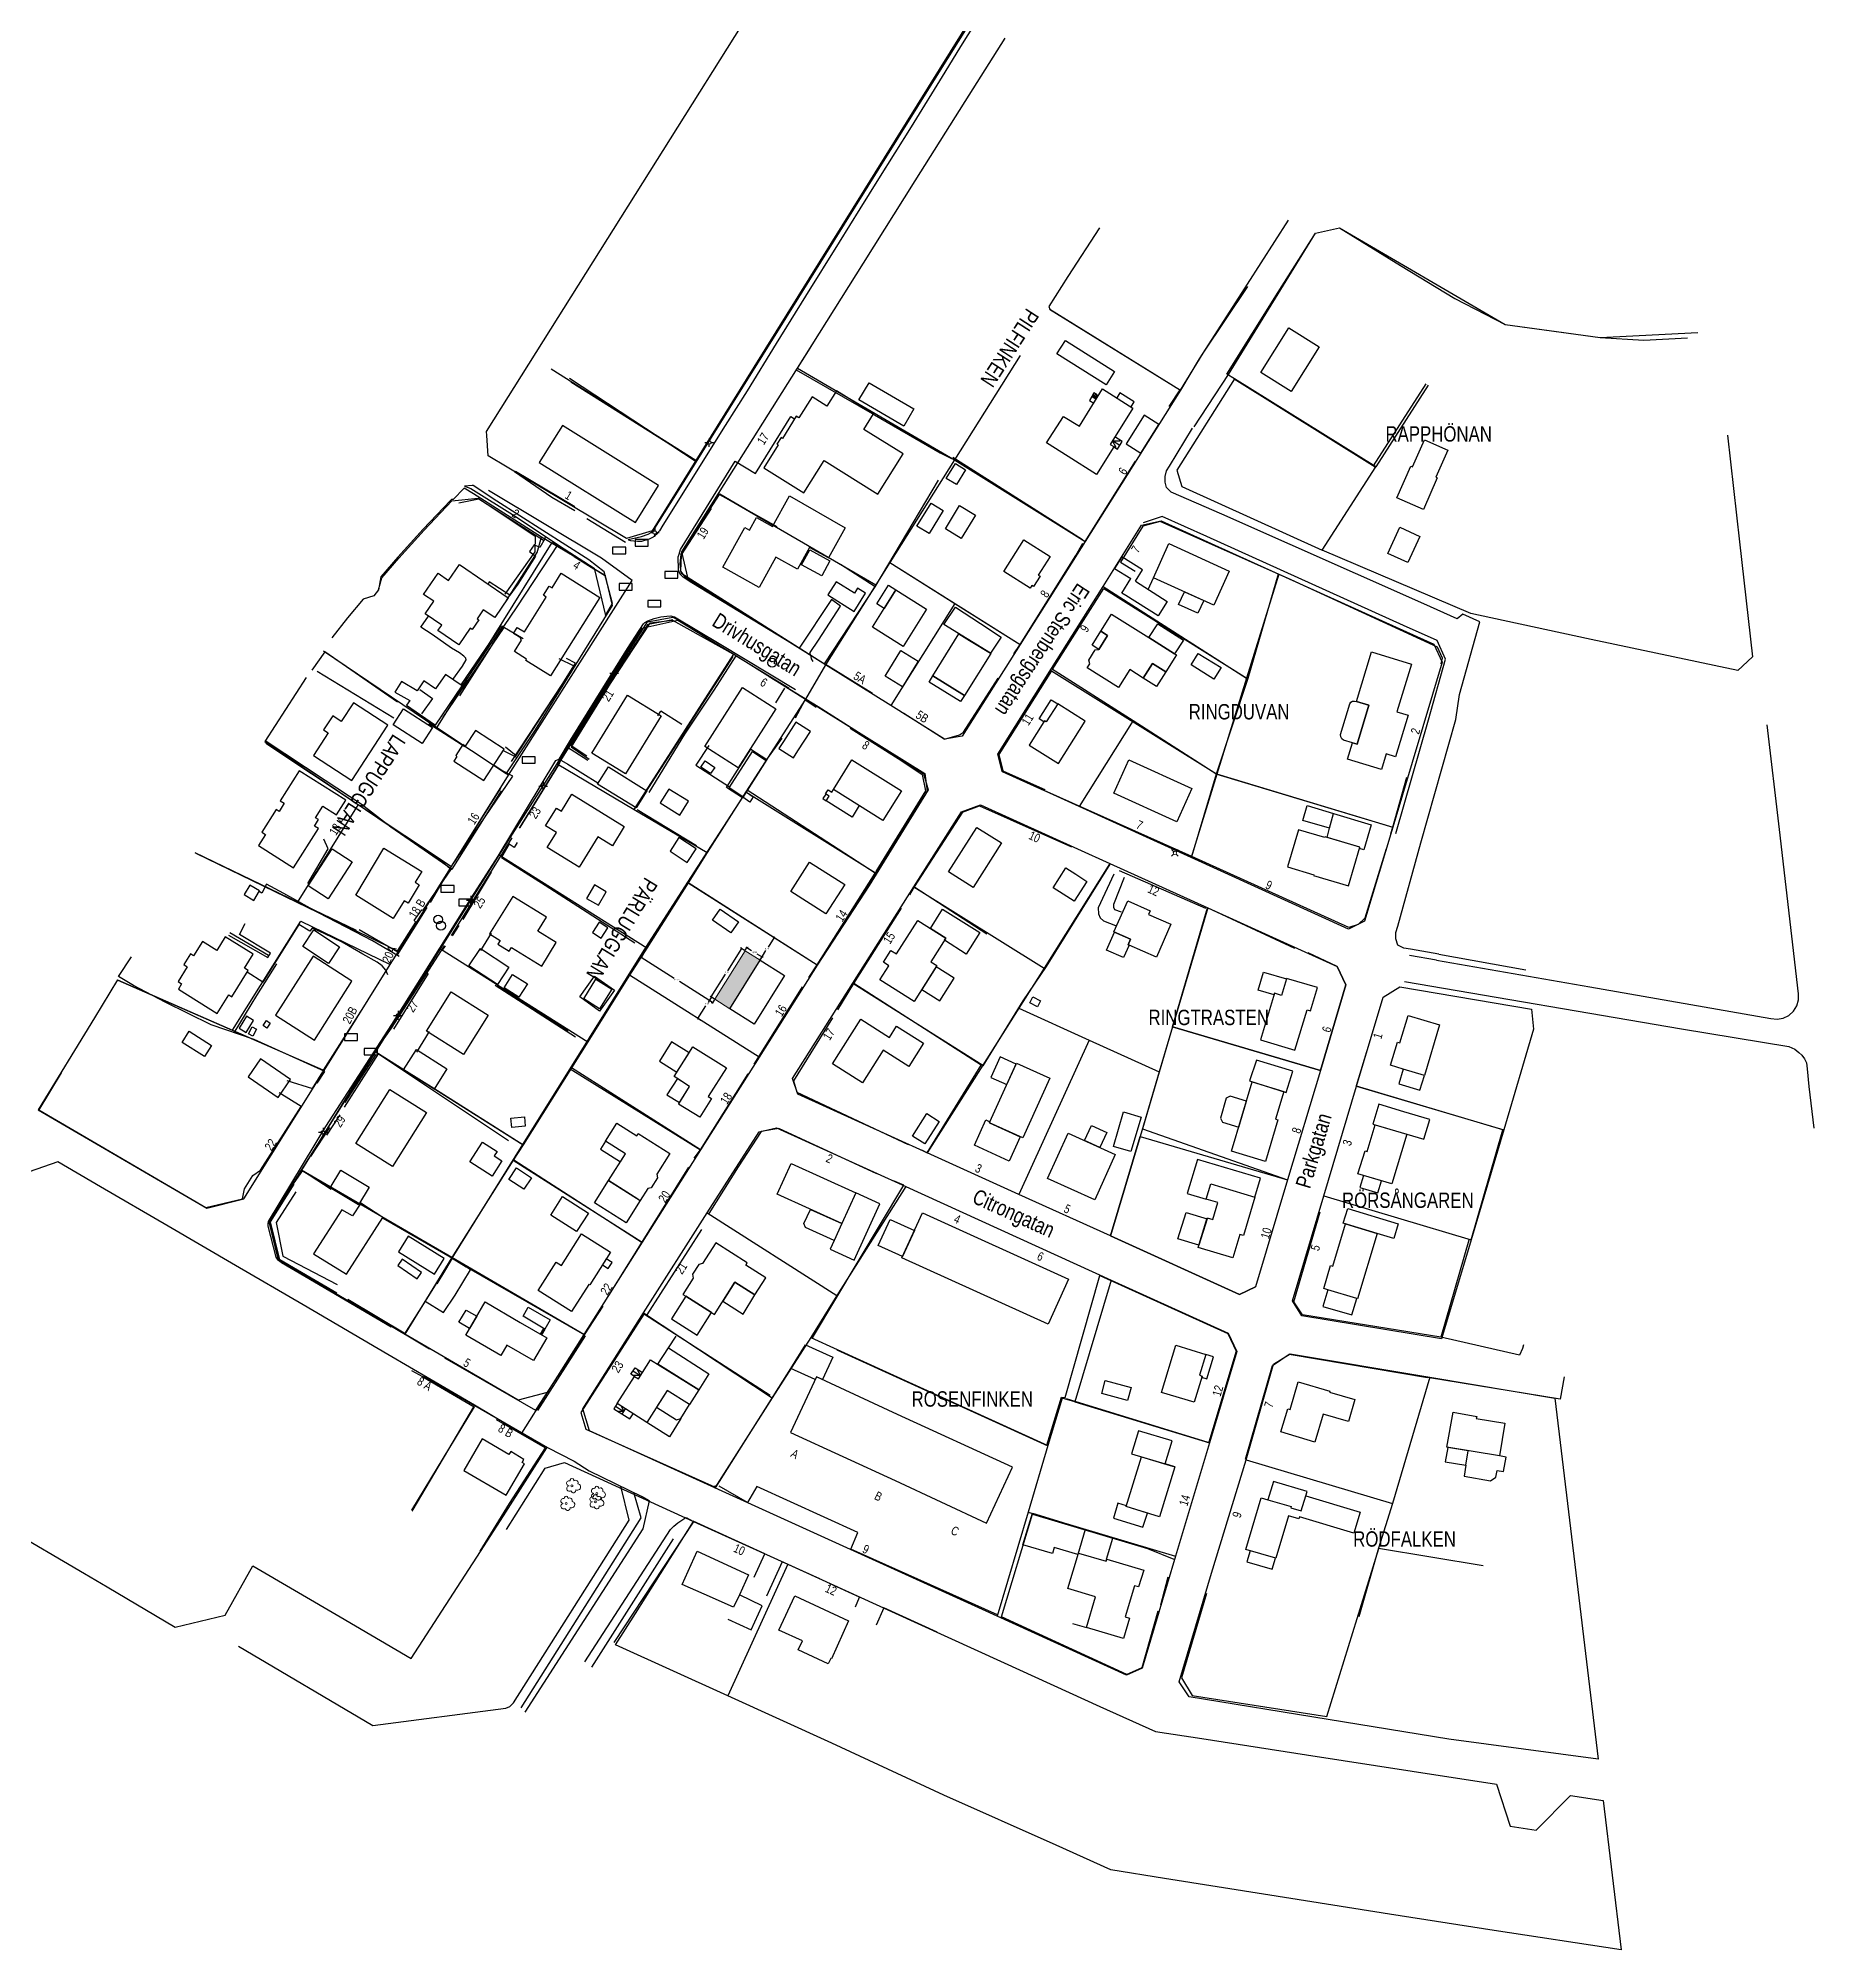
# Model space of a CAD drawing. Header units: inches. Extents: x 293 to 5393, y -540 to 5186.
# Drawn here: x 334.5 to 738.8, y 162.9 to 598.3 of the extents above; entities that cross this region are included whole.
import ezdxf
from ezdxf.enums import TextEntityAlignment as Align

# ---------------------------------------------------------------- set-up
doc = ezdxf.new("R2010")
doc.units = ezdxf.units.IN
doc.header["$MEASUREMENT"] = 0
doc.layers.get('Defpoints').update_dxf_attribs({"color": 8})
for name, color, linetype, lineweight in [('Belysningsstolpe', 8, 'Continuous', 9), ('Jordslänt_krön Inm', 8, 'Continuous', 0), ('Lövträd', 8, 'Continuous', 9)]:
    doc.layers.add(name, color=color, linetype=linetype, lineweight=lineweight)
doc.styles.add('Arial Narrow', font='Arial Narrow.ttf', dxfattribs={"height": 0.2})
doc.styles.get("Standard").update_dxf_attribs({"font": 'arial.ttf'})
doc.dimstyles.get("Standard").update_dxf_attribs({"dimtxt": 0.18, "dimasz": 0.18, "dimexe": 0.12, "dimexo": 0.0625, "dimgap": 0.09, "dimtad": 0, "dimtih": 1, "dimtoh": 1, "dimzin": 0, "dimtxsty": 'Standard', "dimblk": 'OBLIQUE', "dimblk1": 'OBLIQUE', "dimblk2": 'OBLIQUE', "dimcen": 0.09, "dimadec": 0, "dimazin": 0, "dimtfac": 1, "dimtofl": 0, "dimtmove": 0, "dimatfit": 3, "dimldrblk": 'OPEN90', "dimfxl": 1, "dimtolj": 1, "dimtzin": 0, "dimarcsym": 0})

msp = doc.modelspace()

# ---------------------------------------------------------------- texts
at = {"style": 'Arial Narrow'}
for s, rotation, width, p in [('PILFINKEN', 237.12775, 0.95462, (548.913, 520.378)), ('Eric Stenbergsgatan', 236.78871, 0.954349, (552.252, 445.393)), ('Drivhusgatan', 328.36414, 0.954258, (506.892, 452.807)), ('LAPPUGGLAN', 237.06857, 0.954595, (401.297, 418.225)), ('PÄRLUGGLAN', 238.64504, 0.954552, (459.156, 385.062)), ('Parkgatan', 73.38843, 0.954334, (629.102, 352.791)), ('Citrongatan', 335.55253, 0.954262, (564.953, 324.999))]:
    msp.add_text(s, height=3.5, rotation=rotation, dxfattribs=dict(at, width=width)).set_placement(p, align=Align.RIGHT)
for s, width, p in [('RAPPHÖNAN', 0.954629, (665.544, 506.398)), ('RINGDUVAN', 0.954569, (619.462, 443.127)), ('RINGTRASTEN', 0.954586, (614.77, 373.516)), ('RÖRSÅNGAREN', 0.954608, (661.379, 331.887)), ('ROSENFINKEN', 0.954624, (561.038, 286.621)), ('RÖDFALKEN', 0.954567, (657.348, 254.739))]:
    msp.add_text(s, height=3.5, dxfattribs=dict(at, width=width)).set_placement(p, align=Align.RIGHT)
at = {"linetype": 'Continuous', "style": 'Arial Narrow'}
for s, rotation, width, p in [('17', 57.81909, 0.954172, (501.06, 507.549)), ('6', 57.81909, 0.954172, (582.683, 499.663)), ('1', 329.11723, 0.954172, (455.34, 492.988)), ('2', 329.11723, 0.954172, (443.255, 488.82)), ('19', 58.27806, 0.954172, (487.332, 486.073)), ('4', 328.12718, 0.954172, (457.158, 477.08)), ('7', 57.95408, 0.954172, (585.617, 481.85)), ('8', 57.6301, 0.954172, (564.904, 471.697)), ('9', 57.86409, 0.954172, (573.967, 463.825)), ('5A', 327.98318, 0.952688, (522.245, 451.061)), ('21', 58.06207, 0.954172, (465.721, 449.084)), ('6', 328.10018, 0.954172, (499.751, 450.387)), ('5B', 327.98318, 0.954543, (536.445, 442.197)), ('11', 57.86409, 0.954172, (561.306, 443.622)), ('2', 73.33443, 0.954172, (649.268, 440.765)), ('8', 328.10018, 0.954172, (522.984, 436.077)), ('23', 57.6661, 0.954172, (449.132, 422.37)), ('18 A', 58.06207, 0.953392, (404.724, 420.339)), ('16', 57.33311, 0.954172, (435.139, 421.04)), ('7', 335.32314, 0.954172, (585.451, 417.933)), ('10', 335.62454, 0.954172, (562.116, 414.977)), ('12', 335.61554, 0.954172, (589.198, 402.8)), ('9', 335.53454, 0.954172, (614.907, 404.24)), ('18 B', 58.01708, 0.954496, (422.851, 401.434)), ('25', 57.87309, 0.954172, (436.496, 401.973)), ('14', 56.96413, 0.954172, (518.933, 398.914)), ('15', 57.6391, 0.954172, (529.8, 393.851)), ('20A', 65.6093, 0.953151, (416.183, 390.989)), ('27', 57.87309, 0.954172, (421.226, 378.308)), ('20B', 62.20974, 0.954427, (407.313, 377.039)), ('16', 57.71109, 0.954172, (505.128, 377.329)), ('17', 57.6301, 0.954172, (516.05, 371.93)), ('6', 73.52343, 0.954172, (629.067, 372.857)), ('1', 73.28043, 0.954172, (640.69, 371.377)), ('18', 57.71109, 0.954172, (492.673, 357.339)), ('29', 58.27806, 0.954172, (404.628, 352.109)), ('8', 73.30743, 0.954172, (622.193, 349.833)), ('22', 57.90908, 0.954172, (388.936, 346.795)), ('2', 335.57954, 0.954172, (514.831, 341.963)), ('3', 73.47843, 0.954172, (633.743, 347.037)), ('3', 335.58854, 0.954172, (548.797, 339.718)), ('20', 57.71109, 0.954172, (478.59, 334.966)), ('5', 335.58854, 0.954172, (569, 330.499)), ('4', 335.55254, 0.954172, (543.947, 328.168)), ('10', 73.23544, 0.954172, (615.44, 327.022)), ('5', 73.38843, 0.954172, (626.479, 323.123)), ('21', 57.6211, 0.954172, (482.439, 318.644)), ('6', 335.55254, 0.954172, (562.883, 319.682)), ('22', 57.71109, 0.954172, (465.406, 313.889)), ('5', 329.72926, 0.954172, (432.198, 295.445)), ('23', 57.6031, 0.954172, (467.921, 296.194)), ('8 A', 329.43225, 0.953104, (423.42, 290.14)), ('12', 73.33443, 0.954172, (604.43, 291.119)), ('7', 74.00941, 0.954172, (615.897, 287.389)), ('8 B', 329.43225, 0.954616, (441.89, 279.431)), ('A', 331.70341, 0.951455, (507.002, 274.636)), ('B', 333.78409, 0.954853, (526.07, 264.995)), ('14', 73.37943, 0.954172, (596.881, 266.171)), ('9', 73.05544, 0.954172, (608.625, 262.306)), ('C', 335.21005, 0.954427, (543.587, 257.073)), ('10', 335.50754, 0.954172, (494.877, 252.664)), ('9', 335.91256, 0.954172, (523.146, 252.991)), ('12', 335.50754, 0.954172, (515.759, 243.523))]:
    msp.add_text(s, height=2, rotation=rotation, dxfattribs=dict(at, width=width)).set_placement(p, align=Align.RIGHT)

# ---------------------------------------------------------------- blocks, each defined once
blk = doc.blocks.new('symboler_63')
at = {"layer": 'Belysningsstolpe', "linetype": 'Continuous', "lineweight": -2}
blk.add_hatch(color=0, dxfattribs=at).paths.add_polyline_path([(0.18, 0.19), (0.19, 0.19), (0.19, 0.19), (0.18, 0.19)], flags=0)
at = {"layer": 'Belysningsstolpe', "color": 0, "lineweight": -2, "flags": 128}
for points in [[(-0.5, 0.5), (-0.17, 0.18)], [(0.5, 0.5), (0.18, 0.17)], [(-0.5, -0.5), (-0.18, -0.18)], [(0.51, -0.5), (0.18, -0.17)]]:
    blk.add_lwpolyline(points, dxfattribs=at)
at = {"layer": 'Belysningsstolpe', "color": 0, "lineweight": -2}
blk.add_circle((0, 0), 0.25, dxfattribs=at)
blk = doc.blocks.new('symboler_42')
at = {"layer": 'Lövträd', "color": 0, "lineweight": -2, "flags": 128}
for points in [[(-0.15, 0, -1.15301), (-0.1, 0.25, -1.132782), (0.1, 0.25)], [(0.3, 0.1, -1.18046), (0.2, -0.2, -1), (-0.05, -0.25)], [(0.1, 0.25, -0.780776), (0.3, 0.1)], [(-0.05, -0.25, -1.246616), (-0.15, 0)]]:
    blk.add_lwpolyline(points, format="xyb", dxfattribs=at)
at = {"layer": 'Lövträd', "color": 0, "lineweight": -2}
blk.add_circle((0, 0), 0.05, dxfattribs=at)
blk = doc.blocks.new('BEL')
at = {"lineweight": -2}
for p, q in [((0.01, 0.99), (0.01, 0.39)), ((-0.99, -0.01), (-0.39, -0.01)), ((0.01, -1.01), (0.01, -0.41)), ((0.41, -0.01), (1.01, -0.01))]:
    blk.add_line(p, q, dxfattribs=at)
blk.add_circle((0.01, -0.01), 0.4, dxfattribs=at)
blk = doc.blocks.new('RB')
at = {"lineweight": -2, "flags": 128}
blk.add_lwpolyline([(-1.5, -0.76), (1.5, -0.76), (1.5, 0.74), (-1.5, 0.74)], close=True, dxfattribs=at)
blk = doc.blocks.new('DNB_2')
at = {"lineweight": -2}
blk.add_circle((0, -0.01), 1, dxfattribs=at)
blk = doc.blocks.new('_Oblique')
at = {"color": 0, "linetype": 'ByBlock', "lineweight": -2}
blk.add_line((-0.5, -0.5), (0.5, 0.5), dxfattribs=at)
blk = doc.blocks.new('*D13')
at = {"layer": 'Defpoints', "color": 0, "transparency": 16777216}
for p in [(502.1, 393.46), (502.1, 393.46), (498.9, 388.33)]:
    blk.add_point(p, dxfattribs=at)
at = {"layer": 'Jordslänt_krön Inm', "color": 0, "lineweight": -2, "transparency": 16777216}
for p, q in [((502.1, 393.46), (500.75, 391.29)), ((502, 393.52), (501.9, 393.59)), ((498.79, 388.39), (498.7, 388.45)), ((498.9, 388.33), (500.25, 390.49))]:
    blk.add_line(p, q, dxfattribs=at)
at = {"layer": 'Jordslänt_krön Inm', "color": 0, "lineweight": -2, "transparency": 16777216, "xscale": 0.36, "yscale": 0.36, "zscale": 0.36}
for p, rotation in [((502.1, 393.46), 58.02413013547444), ((498.9, 388.33), 238.0241301354744)]:
    blk.add_blockref('_Oblique', p, dxfattribs=dict(at, rotation=rotation))
at = {"layer": 'Jordslänt_krön Inm', "color": 0, "transparency": 16777216, "insert": (500.5, 390.89), "char_height": 0.36, "attachment_point": 5}
blk.add_mtext('\\A1;6,05', dxfattribs=at)
blk = doc.blocks.new('_Open90')
at = {"color": 0, "linetype": 'ByBlock', "lineweight": -2}
for p, q in [((0, 0), (-1, 0)), ((-0.5, 0.5), (0, 0)), ((0, 0), (-0.5, -0.5))]:
    blk.add_line(p, q, dxfattribs=at)
blk = doc.blocks.new('*D14')
at = {"layer": 'Defpoints', "color": 0, "transparency": 16777216}
for p in [(488.59, 379.43), (484.75, 375.02), (485.53, 374.54)]:
    blk.add_point(p, dxfattribs=at)
at = {"layer": 'Jordslänt_krön Inm', "color": 0, "lineweight": -2, "transparency": 16777216}
for p, q in [((487.81, 379.92), (487.05, 378.7)), ((488.48, 379.5), (487.61, 380.05)), ((485.43, 374.6), (484.55, 375.15)), ((484.75, 375.02), (486.56, 377.91))]:
    blk.add_line(p, q, dxfattribs=at)
at = {"layer": 'Jordslänt_krön Inm', "color": 0, "lineweight": -2, "transparency": 16777216, "xscale": 0.36, "yscale": 0.36, "zscale": 0.36}
for p, rotation in [((487.81, 379.92), 58.02503571087261), ((484.75, 375.02), 238.0250357108726)]:
    blk.add_blockref('_Oblique', p, dxfattribs=dict(at, rotation=rotation))
at = {"layer": 'Jordslänt_krön Inm', "color": 0, "transparency": 16777216, "insert": (486.8, 378.31), "char_height": 0.36, "attachment_point": 5}
blk.add_mtext('\\A1;5,77', dxfattribs=at)
blk = doc.blocks.new('*D15')
at = {"layer": 'Defpoints', "color": 0, "transparency": 16777216}
for p in [(471.85, 389.02), (472.35, 389.8), (488.59, 379.43)]:
    blk.add_point(p, dxfattribs=at)
at = {"layer": 'Jordslänt_krön Inm', "color": 0, "lineweight": -2, "transparency": 16777216}
for p, q in [((472.28, 389.7), (471.72, 388.81)), ((471.85, 389.02), (479.34, 384.23)), ((488.09, 378.65), (480.59, 383.43)), ((488.52, 379.33), (487.96, 378.44))]:
    blk.add_line(p, q, dxfattribs=at)
at = {"layer": 'Jordslänt_krön Inm', "color": 0, "lineweight": -2, "transparency": 16777216, "xscale": 0.36, "yscale": 0.36, "zscale": 0.36}
for p, rotation in [((471.85, 389.02), 147.4459181647079), ((488.09, 378.65), 327.4459181647079)]:
    blk.add_blockref('_Oblique', p, dxfattribs=dict(at, rotation=rotation))
at = {"layer": 'Jordslänt_krön Inm', "color": 0, "transparency": 16777216, "insert": (479.97, 383.83), "char_height": 0.36, "attachment_point": 5}
blk.add_mtext('\\A1;19,27', dxfattribs=at)
blk = doc.blocks.new('*D16')
at = {"layer": 'Defpoints', "color": 0, "transparency": 16777216}
for p in [(495.47, 390.46), (487.78, 379.93), (488.59, 379.43)]:
    blk.add_point(p, dxfattribs=at)
at = {"layer": 'Jordslänt_krön Inm', "color": 0, "lineweight": -2, "transparency": 16777216}
for p, q in [((494.67, 390.97), (491.51, 385.9)), ((495.37, 390.53), (494.47, 391.09)), ((487.78, 379.93), (491.01, 385.11)), ((488.48, 379.5), (487.58, 380.06))]:
    blk.add_line(p, q, dxfattribs=at)
at = {"layer": 'Jordslänt_krön Inm', "color": 0, "lineweight": -2, "transparency": 16777216, "xscale": 0.36, "yscale": 0.36, "zscale": 0.36}
for p, rotation in [((494.67, 390.97), 58.02503571172137), ((487.78, 379.93), 238.0250357117214)]:
    blk.add_blockref('_Oblique', p, dxfattribs=dict(at, rotation=rotation))
at = {"layer": 'Jordslänt_krön Inm', "color": 0, "transparency": 16777216, "insert": (491.26, 385.5), "char_height": 0.36, "attachment_point": 5}
blk.add_mtext('\\A1;13,00', dxfattribs=at)
blk = doc.blocks.new('*D18')
at = {"layer": 'Defpoints', "color": 0, "transparency": 16777216}
for p in [(495.47, 390.46), (498.9, 388.33), (499.34, 389.03)]:
    blk.add_point(p, dxfattribs=at)
at = {"layer": 'Jordslänt_krön Inm', "color": 0, "lineweight": -2, "transparency": 16777216}
for p, q in [((495.54, 390.57), (496.04, 391.37)), ((495.91, 391.17), (496.99, 390.49)), ((499.34, 389.03), (498.26, 389.7)), ((498.97, 388.43), (499.46, 389.23))]:
    blk.add_line(p, q, dxfattribs=at)
at = {"layer": 'Jordslänt_krön Inm', "color": 0, "lineweight": -2, "transparency": 16777216, "xscale": 0.36, "yscale": 0.36, "zscale": 0.36}
for p, rotation in [((495.91, 391.17), 148.0322542830958), ((499.34, 389.03), 328.0322542830958)]:
    blk.add_blockref('_Oblique', p, dxfattribs=dict(at, rotation=rotation))
at = {"layer": 'Jordslänt_krön Inm', "color": 0, "transparency": 16777216, "insert": (497.63, 390.1), "char_height": 0.36, "attachment_point": 5}
blk.add_mtext('\\A1;4,04', dxfattribs=at)

# ---------------------------------------------------------------- dimensions: what is measured, and where the dimension line sits
at = {"layer": 'Jordslänt_krön Inm', "color": 8}
for p1, p2, distance, picture, middle in [((498.899, 388.325), (502.104, 393.458), 0, '*D13', (500.501, 390.892)), ((488.588, 379.432), (472.347, 389.801), 0.931, '*D15', (479.967, 383.832)), ((495.474, 390.463), (498.899, 388.325), 0.828, '*D18', (497.625, 390.097))]:
    dim = msp.add_aligned_dim(p1=p1, p2=p2, distance=distance, dimstyle='Standard', override={"dimscale": 2}, dxfattribs=at)
    dim.commit()
    dim.dimension.update_dxf_attribs({"geometry": picture, "text_midpoint": middle})
for base, p1, p2, picture, middle in [((487.784, 379.934), (495.474, 390.463), (488.588, 379.432), '*D16', (491.26, 385.503)), ((484.753, 375.022), (488.588, 379.432), (485.532, 374.536), '*D14', (486.803, 378.306))]:
    dim = msp.add_linear_dim(base=base, p1=p1, p2=p2, angle=238.02504, dimstyle='Standard', override={"dimscale": 2}, dxfattribs=at)
    dim.commit()
    dim.dimension.update_dxf_attribs({"geometry": picture, "text_midpoint": middle, "dimtype": 161})

# ---------------------------------------------------------------- hatches: boundary and pattern name
at = {"layer": 'Jordslänt_krön Inm'}
h = msp.add_hatch(dxfattribs=at)
h.set_pattern_fill('ANSI31', color=8, scale=0.04, angle=342)
h.set_pattern_definition([(27, (-102495.71661, -6219799.61023), (-0.057656793467, 0.113157828572), [])])
h.paths.add_polyline_path([(498.899, 388.325), (495.474, 390.463), (488.588, 379.432), (491.991, 377.26)])
h.paths.add_polyline_path([(833.025, 1966.017), (833.506, 1961.348), (836.56, 1961.662), (836.079, 1966.332)], flags=9)
h.paths.add_polyline_path([(990.242, 170.906), (992.231, 171.92), (990.856, 174.618), (988.867, 173.604)], flags=9)
h.paths.add_polyline_path([(988.42, 174.867), (1008.855, 185.278), (1005.798, 191.277), (985.364, 180.865)], flags=9)
h.paths.add_polyline_path([(1648.439, -539.719), (1650.659, -539.719), (1650.659, -536.731), (1648.439, -536.731)], flags=9)
h.paths.add_polyline_path([(409.551, -140.514), (437.091, -140.514), (437.091, -133.925), (409.551, -133.925)], flags=9)
h.paths.add_polyline_path([(604.903, -163.034), (606.225, -166.228), (609.024, -165.069), (607.701, -161.875)], flags=9)
h.paths.add_polyline_path([(611.238, -180.766), (612.566, -183.972), (615.402, -182.797), (614.074, -179.591)], flags=9)
h.paths.add_polyline_path([(478.399, -55.966), (478.977, -59.612), (481.968, -59.139), (481.391, -55.492)], flags=9)
h.paths.add_polyline_path([(833.915, 138.628), (859.134, 138.628), (859.134, 144), (833.915, 144)], flags=9)
h.paths.add_polyline_path([(772.918, 146.841), (796.565, 146.841), (796.565, 153.646), (772.918, 153.646)], flags=9)
h.paths.add_polyline_path([(1082.577, 196.526), (1096.353, 196.526), (1096.353, 201.754), (1082.577, 201.754)], flags=9)

# ---------------------------------------------------------------- linework, layer by layer
at = {"flags": 128}
for points in [[(582.868, 722.536), (606.847, 707.04), (608.056, 697.917), (583.443, 660.206), (552.238, 611.296), (497.523, 523.365), (484.276, 502.075), (474.326, 486.086), (468.516, 484.318), (441.303, 500.592), (437.012, 503.16), (436.664, 507.768), (436.595, 508.694), (536.712, 668.055), (574.448, 726.097), (575.309, 727.42), (578.321, 734.771)], [(537.789, 648.049), (537.18, 648.371), (537.068, 648.443), (538.021, 649.941), (538.39, 650.521), (538.701, 650.916), (539.172, 651.285), (539.673, 651.654), (540.298, 651.992), (541.014, 652.289), (541.608, 652.453), (542.14, 652.524), (543.102, 652.555), (543.675, 652.504), (544.259, 652.442), (544.719, 652.34), (545.425, 652.094), (546.224, 651.684), (549.171, 649.861), (559.211, 643.617), (562.642, 641.477), (565.795, 639.52), (566.327, 639.152), (566.798, 638.68), (567.299, 638.055), (567.616, 637.492), (567.913, 636.816), (568.077, 636.201), (568.182, 635.656), (568.182, 635.185), (568.141, 634.58), (568.072, 634.081), (567.888, 633.466), (567.632, 632.903), (566.537, 631.028), (559.355, 619.853), (554.287, 611.99), (549.961, 604.97), (544.549, 596.36), (540.962, 590.506), (533.307, 578.104), (525.845, 566.256), (521.656, 559.428), (516.951, 551.804), (509.216, 539.516), (502.571, 528.771), (495.977, 517.972), (490.946, 510.068), (476.791, 487.379), (476, 486.114), (475.724, 485.745), (475.284, 485.274), (474.557, 484.659), (474.086, 484.383), (473.677, 484.198), (472.95, 483.952), (472.336, 483.778), (471.886, 483.666), (471.026, 483.625), (470.136, 483.696), (469.47, 483.809), (469.03, 483.957), (468.834, 484.08)], [(468.834, 484.08), (471.884, 484.805), (473.46, 485.342), (474.087, 485.701), (474.553, 486.095), (479.693, 494.27), (492.064, 514.136), (502.329, 530.591), (526.041, 568.612), (539.215, 589.756), (551.341, 609.195), (556.912, 617.782), (565.169, 630.743), (566.199, 632.379), (566.808, 633.652), (567.112, 634.638), (567.112, 635.248), (567.005, 636.018), (566.36, 637.22), (565.536, 638.098), (564.336, 639.048), (557.773, 643.11), (557.522, 643.217), (557.271, 643.217), (557.003, 643.128), (554.674, 644.633), (545.123, 650.859), (544.214, 651.266), (543.681, 651.298), (542.772, 651.298), (541.519, 651.078), (540.516, 650.733), (539.513, 650.325), (539.105, 650.012), (537.789, 648.049)], [(619.138, 556.819), (609.83, 542.242), (598.869, 525.253), (594.643, 518.095), (572.949, 483.616), (558.116, 460.218), (544.932, 439.329), (540.932, 438.627), (528.713, 446.266), (513.817, 455.578), (482.501, 475.113), (481.08, 481.302), (489.417, 494.55), (507.42, 523.158), (522.451, 547.041), (534.25, 565.79), (545.596, 583.817), (554.685, 598.26)], [(576.224, 555.095), (568.992, 543.973), (564.62, 537.154), (564.851, 536.56), (594.643, 518.094), (599.762, 526.532), (609.968, 541.737)], [(576.224, 555.095), (568.992, 543.973), (564.62, 537.154), (564.851, 536.56), (594.643, 518.094), (599.762, 526.532), (609.968, 541.737)], [(597.735, 509.731), (605.529, 521.673), (625.38, 553.894), (630.815, 555.089), (668.535, 533.038), (690.225, 530.089), (712.419, 531.21)], [(719.171, 507.902), (721.899, 483.546), (724.918, 457.367), (721.54, 454.26), (688.173, 461.359), (665.286, 466.272), (660.741, 467.248), (626.926, 481.69), (639.142, 500.681), (606.898, 520.674), (605.159, 521.752), (616.895, 540.395), (625.38, 553.894), (630.815, 555.089), (644.745, 546.533), (657.08, 538.957), (668.535, 533.038), (680.253, 531.459), (690.225, 530.089), (700.151, 529.489), (710.092, 530.005)], [(564.816, 536.572), (594.643, 518.095)], [(619.858, 517.798), (612.935, 522.155), (619.326, 532.311), (626.245, 527.966), (619.858, 517.798)], [(510.636, 528.261), (507.161, 522.737), (524.926, 512.529), (539.915, 503.854)], [(510.636, 528.261), (507.161, 522.737), (524.926, 512.529), (539.915, 503.854)], [(577.726, 519.301), (566.496, 526.375), (568.416, 529.423), (579.645, 522.348), (577.726, 519.301)], [(484.276, 502.075), (451.313, 522.926)], [(507.42, 523.158), (543.178, 502.267)], [(558.137, 525.984), (543.178, 502.267)], [(484.33, 501.755), (455.477, 520.786)], [(455.824, 520.046), (484.251, 502.091)], [(455.824, 520.046), (484.251, 502.091)], [(583.821, 514.023), (578.639, 505.77), (579.492, 505.247), (579.479, 505.227), (575.501, 498.929), (569.033, 503.014), (564.112, 506.121), (568.008, 512.133), (571.649, 509.883), (576.906, 518.391), (583.821, 514.023)], [(592.038, 514.382), (594.543, 518.198)], [(592.038, 514.382), (594.543, 518.198)], [(606.898, 520.674), (593.791, 499.904), (594.915, 496.169), (626.926, 481.69)], [(606.869, 520.669), (638.968, 500.673)], [(606.869, 520.669), (638.968, 500.673)], [(638.594, 500.891), (650.604, 519.567)], [(638.594, 500.891), (650.604, 519.567)], [(650.995, 519.271), (639.142, 500.681)], [(575.434, 516.008), (574.413, 516.638), (573.888, 515.788), (574.909, 515.157)], [(575.135, 516.191), (575.661, 517.041), (574.939, 517.488), (574.412, 516.637)], [(575.3, 517.264), (574.783, 516.433)], [(574.783, 516.433), (574.795, 517.2)], [(575.458, 516.78), (574.783, 516.433)], [(583.372, 514.305), (584.081, 515.431), (580.819, 517.492), (580.108, 516.368)], [(511.02, 456.317), (510.616, 456.916), (510.554, 457.476), (510.368, 457.788), (510.339, 458.345), (512.205, 461.173), (517.218, 468.938), (515.165, 470.432), (507.832, 459.332), (483.343, 474.23), (481.414, 475.538), (480.668, 476.254), (480.326, 477.187), (480.264, 480.144), (480.447, 480.799), (480.789, 481.795), (493.228, 501.91), (497.893, 499.171), (505.874, 512.144), (506.775, 511.563)], [(525.435, 512.19), (540.921, 503.476)], [(589.725, 510.318), (586.371, 512.392), (582.23, 505.854), (585.604, 503.769), (589.725, 510.318)], [(589.725, 510.318), (586.371, 512.392), (582.23, 505.854), (585.604, 503.769), (589.725, 510.318)], [(653.431, 389.704), (646.976, 390.813), (645.463, 391.008), (644.129, 391.747), (643.67, 393.145), (643.655, 394.615), (644.088, 396.02), (649.357, 414.992), (657.366, 443.077), (658.179, 448.775), (662.773, 465.363), (658.887, 467.097), (657.668, 466.026), (650.021, 469.485), (604.057, 489.855), (592.546, 494.888), (591.478, 495.961), (591.117, 497.195), (591.116, 498.481), (591.475, 499.716), (592.167, 500.8), (597.336, 509.494)], [(580.841, 505.549), (579.17, 506.61)], [(579.954, 505.046), (579.17, 506.61)], [(579.17, 506.61), (580.919, 506.566)], [(579.479, 505.227), (580.308, 504.705), (581.375, 506.395), (579.701, 507.453)], [(650.172, 506.784), (655.474, 504.414), (652.738, 498.296), (653.112, 498.13), (649.952, 490.94), (643.913, 493.6), (647.097, 500.826), (647.48, 500.655), (650.172, 506.784)], [(543.178, 502.267), (528.433, 478.888)], [(539.915, 503.854), (542.508, 502.52)], [(539.915, 503.854), (542.508, 502.52)], [(543.63, 496.602), (541.312, 498.005), (543.394, 501.427), (545.691, 500.005), (543.63, 496.602)], [(572.287, 484.017), (542.794, 502.81)], [(572.287, 484.017), (542.794, 502.81)], [(543.178, 502.267), (572.949, 483.616)], [(572.95, 483.617), (584.357, 501.907)], [(572.95, 483.617), (584.357, 501.907)], [(463.679, 466.823), (465.303, 469.498), (463.4, 476.711), (459.917, 479.45), (438.985, 492.832), (433.601, 496.367), (433.357, 496.428), (431.575, 496.266)], [(431.575, 496.266), (432.448, 495.964), (433.075, 495.695), (443.105, 489.456), (453.237, 482.656), (461.104, 477.583), (463.679, 466.823)], [(442.952, 499.564), (451.481, 493.72), (456.745, 490.721)], [(443.2, 499.692), (456.748, 491.588)], [(443.2, 499.692), (456.748, 491.588)], [(525.094, 473.308), (539.553, 497.605)], [(525.094, 473.308), (539.553, 497.605)], [(441.186, 470.23), (448.172, 481.178), (449.149, 484.655), (433.618, 494.517), (431.543, 495.768), (429.018, 493.199), (428.657, 493.237), (428.426, 492.992), (422.229, 486.424), (416.409, 480.046), (412.561, 475.587), (411.991, 472.659), (410.924, 471.314), (408.501, 470.499), (404.971, 466.302), (401.431, 461.731)], [(411.991, 472.659), (412.789, 475.39), (416.633, 479.846), (422.451, 486.221), (428.731, 492.948), (434.694, 493.516), (447.702, 484.897), (447.593, 481.333), (440.823, 471.674)], [(411.991, 472.659), (412.789, 475.39), (416.633, 479.846), (422.451, 486.221), (428.731, 492.948), (434.694, 493.516), (447.702, 484.897), (447.593, 481.333), (440.823, 471.674)], [(430.284, 492.455), (434.885, 493.336), (449.568, 483.967)], [(462.782, 479.882), (437.035, 495.28)], [(480.834, 480.686), (489.685, 494.379)], [(480.834, 480.686), (489.685, 494.379)], [(489.417, 494.55), (525.24, 473.796)], [(489.685, 494.379), (502.756, 487.079)], [(489.685, 494.379), (502.756, 487.079)], [(489.755, 494.481), (501.525, 487.569)], [(540.602, 490.709), (537.393, 485.442), (534.577, 487.146), (537.836, 492.395), (540.602, 490.709)], [(459.434, 488.876), (468.271, 483.532)], [(487.793, 491.168), (480.927, 480.576), (480.763, 476.895), (481.826, 475.505), (491.43, 469.575), (493.147, 468.552)], [(547.938, 489.664), (544.723, 484.35), (541.113, 486.532), (544.327, 491.846), (547.938, 489.664)], [(642.981, 418.564), (636.57, 397.151), (632.911, 395.386), (597.067, 411.693), (571.543, 423.305), (554.013, 431.28), (553.038, 435.206), (565.298, 454.721), (577.055, 473.436), (585.776, 487.367), (590.211, 488.333), (617.037, 476.215), (652.301, 460.283), (654.238, 456.167), (642.981, 418.564)], [(653.991, 455.812), (654.284, 457.065), (653.167, 459.56), (619.853, 474.925), (590.025, 488.183), (586.08, 487.135), (580.968, 478.923), (584.286, 476.882)], [(653.991, 455.812), (654.284, 457.065), (653.167, 459.56), (619.853, 474.925), (590.025, 488.183), (586.08, 487.135), (580.968, 478.923), (584.286, 476.882)], [(643.699, 417.164), (651.084, 443.003), (654.959, 456.867), (653.087, 461.084), (645.402, 464.496), (600.625, 484.755), (590.482, 489.335), (586.128, 487.865)], [(425.288, 441.232), (451.57, 483.417), (463.731, 475.856)], [(449.981, 484.842), (449.929, 484.25), (448.723, 482.305), (447.486, 482.924), (446.397, 481.392), (447.781, 480.273), (443.719, 473.939), (441.924, 471.405), (437.244, 474.439), (436.976, 473.937)], [(456.607, 480.202), (449.149, 484.655)], [(564.933, 480.261), (562.245, 476.01), (562.677, 475.742), (561.2, 473.364), (560.793, 473.653), (560.4, 473.025), (554.406, 476.792), (558.96, 484.04), (564.933, 480.261)], [(570.78, 480.457), (572.415, 483.274)], [(570.78, 480.457), (572.415, 483.274)], [(649.153, 484.82), (646.416, 478.849), (641.851, 480.922), (644.549, 486.898), (649.153, 484.82)], [(452.828, 482.931), (443.542, 468.783), (440.452, 464.305), (439.893, 464.335), (430.772, 450.98)], [(456.607, 480.202), (461.056, 477.43)], [(456.607, 480.202), (461.056, 477.43)], [(465.555, 468.119), (469.756, 474.742), (462.782, 479.882)], [(480.834, 480.686), (480.599, 478.533), (480.884, 476.545), (513.592, 455.76)], [(480.834, 480.686), (480.599, 478.533), (480.884, 476.545), (513.592, 455.76)], [(528.433, 478.888), (525.24, 473.796)], [(528.427, 478.89), (558.116, 460.218)], [(528.427, 478.89), (558.116, 460.218)], [(528.433, 478.888), (543.274, 469.553)], [(558.116, 460.218), (570.78, 480.457)], [(558.116, 460.218), (570.78, 480.457)], [(584.375, 474.586), (585.997, 477.162), (581.252, 480.138), (579.604, 477.512), (583.304, 475.19)], [(605.746, 476.909), (602.259, 469.17), (588.5, 475.384), (591.983, 483.158), (605.746, 476.909)], [(463.731, 475.857), (461.056, 477.43)], [(465.328, 469.081), (463.731, 475.856)], [(525.094, 473.308), (517.203, 478.411)], [(525.094, 473.308), (517.203, 478.411)], [(584.375, 474.586), (591.579, 470.02), (589.542, 466.754), (582.214, 471.348), (582.193, 471.316), (581.277, 471.891), (583.304, 475.19)], [(587.255, 472.723), (588.5, 475.384)], [(587.255, 472.723), (588.5, 475.384)], [(617.037, 476.215), (609.696, 452.499)], [(610.057, 452.5), (616.968, 476.275)], [(610.057, 452.5), (616.968, 476.275)], [(525.24, 473.796), (513.817, 455.578), (509.243, 447.748), (495.672, 426.678)], [(524.525, 449.027), (513.592, 455.76), (525.094, 473.308)], [(524.525, 449.027), (513.592, 455.76), (525.094, 473.308)], [(536.827, 468.266), (531.501, 459.765), (524.519, 464.133), (529.843, 472.638), (536.827, 468.266)], [(529.843, 472.638), (527.19, 468.4), (525.495, 469.461), (528.148, 473.699), (529.843, 472.638)], [(565.434, 454.402), (577.195, 472.95), (609.74, 452.512)], [(565.434, 454.402), (577.195, 472.95), (609.74, 452.512)], [(577.055, 473.436), (609.696, 452.499)], [(598.618, 467.303), (594.198, 469.3), (595.515, 472.216), (599.935, 470.22), (598.618, 467.303)], [(352.623, 383.812), (347.391, 375.202), (334.545, 354.247), (372.937, 331.861), (381.33, 333.954), (399.632, 363.196), (414.701, 387.306), (416.575, 390.288), (428.651, 409.628), (441.637, 430.405), (465.555, 468.119)], [(428.97, 452.207), (431.122, 455.291), (431.975, 456.675), (431.916, 457.058), (431.475, 457.53), (430.474, 458.295), (428.679, 459.356), (424.205, 462.449), (421.674, 464.158), (423.402, 466.677)], [(441.107, 430.761), (447.796, 440.729), (465.328, 469.081)], [(453.013, 432.922), (473.243, 465.375), (479.06, 466.43), (480.213, 465.793)], [(455.816, 437.194), (473.44, 464.819), (479.019, 465.889)], [(455.816, 437.194), (473.44, 464.819), (479.019, 465.889)], [(468.745, 459.245), (472.349, 464.928), (472.636, 465.197), (473.37, 465.609), (474.803, 466.111), (476.308, 466.47), (477.687, 466.649), (478.549, 466.69), (478.783, 466.666), (479.076, 466.602), (479.415, 466.462), (489.601, 460.386), (506.965, 449.921)], [(543.274, 469.553), (528.713, 446.266)], [(543.394, 468.725), (549.13, 464.946), (553.765, 461.893), (551.343, 458.215), (540.764, 464.711), (543.394, 468.725)], [(543.274, 469.553), (558.116, 460.218)], [(576.501, 463.224), (578.958, 467.112), (587.453, 461.767), (593.302, 458.087), (593.718, 457.826), (591.27, 453.94), (588.26, 455.858), (586.168, 452.532), (583.096, 454.466), (580.522, 450.376), (573.392, 454.902), (573.977, 455.823), (573.788, 456.659), (575.214, 458.948), (576.042, 459.09), (578.039, 462.251), (576.501, 463.224)], [(536.4, 430.781), (536.96, 426.771), (525.218, 408.188), (511.924, 387.149), (498.685, 366.197), (485.376, 345.132), (472.089, 324.104), (458.802, 303.076), (450.465, 289.882), (443.801, 288.129), (418.036, 303.127), (389.279, 319.957), (387.126, 328.745), (394.476, 340.452), (411.394, 367.414), (426.126, 390.872), (439.529, 412.214), (452.722, 433.053), (471.98, 463.879), (480.212, 465.759), (492.894, 457.954), (509.243, 447.748), (536.4, 430.781)], [(426.75, 443.658), (440.627, 464.049)], [(426.75, 443.658), (440.627, 464.049)], [(427.884, 446.071), (440.322, 464.329), (444.964, 461.585)], [(427.884, 446.071), (440.322, 464.329), (444.964, 461.585)], [(440.486, 464.19), (430.484, 448.536)], [(493.478, 457.587), (479.07, 465.624), (473.799, 465.033), (464.792, 451.336), (455.863, 436.851), (459.993, 434.096)], [(544.178, 462.615), (546.612, 461.121), (551.343, 458.215), (551.48, 458.132), (545.448, 448.61), (538.26, 453.059), (544.178, 462.615)], [(576.042, 459.09), (574.548, 460.052), (576.501, 463.224), (578.039, 462.251), (576.042, 459.09)], [(593.302, 458.087), (587.453, 461.767), (589.472, 464.879), (595.32, 461.201), (593.302, 458.087)], [(414.889, 304.702), (397.44, 314.963), (389.941, 319.364), (389.184, 319.97), (388.755, 320.678), (386.937, 327.753), (386.912, 328.334), (387.013, 328.789), (400.025, 350.433), (415.068, 373.673), (421.882, 384.509), (433.769, 403.466), (439.299, 412.008), (452.429, 433.794), (452.908, 433.994), (453.169, 434.1), (455.742, 438.416), (468.745, 459.245)], [(416.34, 447.051), (399.817, 458.486), (396.875, 454.368)], [(416.34, 447.051), (399.817, 458.486), (396.875, 454.368)], [(425.288, 441.232), (399.529, 458.641)], [(470.257, 422.609), (492.894, 457.954)], [(472.924, 426.566), (492.772, 457.46)], [(472.924, 426.566), (492.772, 457.46)], [(473.642, 426.5), (481.784, 439.764), (488.471, 449.801), (493.466, 457.594), (505.542, 450.234)], [(534.917, 456.422), (531.319, 450.52), (527.418, 452.96), (530.99, 458.817), (534.917, 456.422)], [(556.649, 458.054), (558.116, 460.218)], [(556.649, 458.054), (558.116, 460.218)], [(594.311, 459.644), (593.302, 458.087)], [(598.695, 458.167), (603.886, 454.969), (602.227, 452.329), (597.1, 455.535), (598.695, 458.167)], [(647.209, 455.736), (643.885, 444.883), (646.453, 444.115), (643.614, 434.631), (641.459, 435.276), (640.399, 431.731), (632.657, 434.046), (633.79, 437.83), (634.843, 437.515), (637.496, 446.378), (634.697, 447.214), (638.1, 458.543), (647.209, 455.736)], [(398.077, 454.101), (415.48, 443.492)], [(440.905, 436.914), (443.389, 434.946), (456.57, 455.288), (453.154, 456.921)], [(440.905, 436.914), (443.389, 434.946), (456.57, 455.288), (453.154, 456.921)], [(442.286, 433.523), (453.969, 451.339), (456.849, 455.943), (454.849, 456.984)], [(500.949, 452.931), (512.098, 446.093), (536.119, 430.814), (537.185, 427.069), (523.737, 405.333), (511.916, 387.155)], [(544.566, 447.192), (537.382, 451.639), (538.26, 453.059), (545.448, 448.61), (544.566, 447.192)], [(565.089, 454.341), (553.036, 435.223), (554, 431.272), (563.631, 426.914)], [(565.3, 454.207), (553.305, 435.179), (554.214, 431.449), (563.734, 427.142)], [(565.089, 454.341), (565.3, 454.207)], [(565.291, 454.195), (602.865, 430.724)], [(565.291, 454.195), (602.865, 430.724)], [(565.298, 454.721), (583.841, 442.882)], [(591.27, 453.94), (589.189, 450.632), (586.168, 452.532), (588.26, 455.858), (591.27, 453.94)], [(395.555, 452.67), (386.155, 438.109), (426.117, 411.096), (428.339, 409.214), (439.847, 427.446)], [(395.555, 452.67), (386.155, 438.109), (426.117, 411.096), (428.339, 409.214), (439.847, 427.446)], [(421.449, 449.938), (424.338, 447.891), (421.845, 444.369)], [(502.461, 446.886), (504.548, 450.227)], [(502.461, 446.886), (504.548, 450.227)], [(545.26, 440.23), (553.108, 452.515)], [(545.26, 440.23), (553.108, 452.515)], [(602.865, 430.724), (610.057, 452.5)], [(602.865, 430.724), (610.057, 452.5)], [(609.696, 452.499), (602.945, 430.686)], [(475.608, 443.937), (476.301, 445.037)], [(475.608, 443.937), (476.301, 445.037)], [(476.286, 445.081), (481.058, 442.073)], [(506.966, 443.523), (509.181, 447.626), (511.684, 445.941)], [(506.966, 443.523), (509.181, 447.626), (511.684, 445.941)], [(531.676, 444.58), (540.859, 438.715)], [(531.676, 444.58), (540.859, 438.715)], [(563.668, 442.811), (563.541, 442.61), (560.161, 437.271), (566.841, 433.107), (572.917, 442.717), (566.686, 446.67), (564.074, 442.555), (563.668, 442.811)], [(563.668, 442.811), (563.54, 442.61), (562.475, 443.283), (565.208, 447.608), (566.686, 446.67), (564.074, 442.555), (563.668, 442.811)], [(634.843, 437.515), (633.79, 437.83), (631.778, 438.432), (631.364, 438.726), (631.124, 439.171), (631.104, 439.677), (633.182, 446.676), (633.448, 447.03), (633.829, 447.257), (634.267, 447.321), (634.697, 447.214), (637.496, 446.378), (634.843, 437.515)], [(431.679, 436.873), (423.485, 442.089)], [(431.679, 436.873), (423.485, 442.089)], [(441.107, 430.761), (425.288, 441.232)], [(507.538, 436.009), (510.354, 440.416), (507.018, 442.525), (504.213, 438.134), (503.197, 436.544), (506.522, 434.42), (507.538, 436.009)], [(519.389, 441.122), (531.159, 433.69), (535.8, 430.581), (536.604, 426.868), (525.289, 408.523)], [(519.389, 441.122), (531.159, 433.69), (535.8, 430.581), (536.604, 426.868), (525.289, 408.523)], [(540.932, 438.627), (544.318, 439.588), (545.26, 440.23)], [(540.932, 438.627), (544.318, 439.588), (545.26, 440.23)], [(583.841, 442.882), (571.543, 423.305)], [(583.841, 442.882), (602.945, 430.686)], [(652.937, 388.337), (687.84, 382.22), (729.065, 375.045), (730.475, 374.873), (731.878, 375.103), (733.159, 375.718), (734.216, 376.667), (734.966, 377.875), (735.345, 379.244), (735.327, 380.665), (730.997, 418.026), (728.227, 441.927)], [(386.194, 438.327), (399.877, 429.32), (408.039, 423.915), (414.84, 418.67), (428.763, 409.062), (440.046, 426.877)], [(386.353, 437.759), (407.419, 423.749)], [(440.22, 436.137), (443.582, 434.422)], [(459.697, 433.787), (454.815, 436.862)], [(459.459, 434.797), (455.816, 437.194)], [(459.459, 434.797), (455.816, 437.194)], [(487.207, 437.16), (484.284, 432.713)], [(487.207, 437.16), (484.284, 432.713)], [(497.159, 435.807), (500.302, 433.759), (494.996, 425.536), (491.844, 427.569), (497.159, 435.807)], [(500.302, 433.759), (503.93, 438.842)], [(500.302, 433.759), (503.93, 438.842)], [(555.159, 438.591), (555.37, 438.457)], [(438.15, 432.855), (440.595, 431.252)], [(438.15, 432.855), (440.595, 431.252)], [(442.572, 430.2), (440.595, 431.252)], [(444.141, 418.391), (453.424, 433.427)], [(452.99, 432.805), (444.179, 418.529)], [(452.99, 432.805), (444.179, 418.529)], [(452.722, 433.053), (470.257, 422.609)], [(453.174, 434.109), (455.148, 432.93), (461.998, 428.726)], [(484.284, 432.713), (491.965, 427.755)], [(484.284, 432.713), (491.965, 427.755)], [(526.853, 420.112), (515.594, 427.191), (519.824, 433.942), (531.095, 426.88), (526.853, 420.112)], [(593.775, 419.783), (579.444, 426.303), (582.908, 433.918), (597.24, 427.398), (593.775, 419.783)], [(428.713, 409.796), (442.572, 430.2)], [(441.637, 430.405), (441.107, 430.761)], [(495.672, 426.678), (486.862, 412.802)], [(495.672, 426.678), (525.218, 408.188)], [(511.902, 387.214), (525.13, 408.083), (495.948, 427.013)], [(511.902, 387.214), (525.13, 408.083), (495.948, 427.013)], [(521.479, 423.491), (519.849, 420.9), (513.937, 424.591), (514.619, 425.661), (513.793, 426.188), (514.386, 427.119), (515.212, 426.592), (515.594, 427.191)], [(563.631, 426.914), (563.734, 427.142)], [(597.236, 411.936), (563.631, 426.914)], [(597.236, 411.936), (563.631, 426.914)], [(602.945, 430.686), (597.067, 411.693)], [(597.236, 411.936), (602.865, 430.724)], [(597.236, 411.936), (602.865, 430.724)], [(602.865, 430.724), (642.98, 418.562)], [(602.865, 430.724), (642.98, 418.562)], [(602.945, 430.686), (642.981, 418.564)], [(642.98, 418.562), (646.2, 429.955)], [(642.98, 418.562), (646.2, 429.955)], [(407.419, 423.749), (393.524, 401.456)], [(407.419, 423.749), (428.651, 409.628)], [(444.886, 346.314), (455.649, 363.53), (472.862, 391.212), (483.273, 407.35), (487.039, 413.142), (494.974, 425.422)], [(444.886, 346.314), (455.649, 363.53), (472.862, 391.212), (483.273, 407.35), (487.039, 413.142), (494.974, 425.422)], [(470.257, 422.609), (486.862, 412.802)], [(470.928, 422.642), (484.432, 414.384)], [(496.571, 424.303), (494.974, 425.422), (495.795, 426.593), (497.366, 425.494), (496.571, 424.303)], [(549.113, 423.652), (578.57, 410.303), (600.885, 400.19), (630.318, 386.852), (632.266, 382.679), (626.498, 363.177), (619.023, 338.246), (611.685, 313.888), (608.048, 312.166), (578.682, 325.503), (557.821, 334.972), (536.96, 344.441), (507.512, 357.811), (506.257, 361.379), (520.027, 383.105), (533.915, 405.025), (544.742, 422.113), (549.113, 423.652)], [(513.888, 426.127), (513.226, 425.088), (513.957, 424.622)], [(545.005, 421.989), (548.858, 423.449), (569.813, 414.089)], [(545.005, 421.989), (548.858, 423.449), (569.813, 414.089)], [(629.504, 421.708), (638.076, 419.089), (636.39, 413.445), (635.376, 413.748), (635.466, 414.055), (628.05, 416.265), (628.564, 418.329), (622.475, 420.105), (623.479, 423.548), (629.504, 421.708)], [(532.981, 403.207), (534.101, 404.992), (545.054, 421.974)], [(532.981, 403.207), (534.101, 404.992), (545.054, 421.974)], [(553.895, 414.998), (547.464, 404.852), (541.842, 408.405), (548.268, 418.49), (553.895, 414.998)], [(618.972, 409.536), (625, 407.739), (624.949, 407.566), (632.858, 405.229), (635.466, 414.055), (627.545, 416.416), (627.502, 416.273), (621.51, 418.022), (618.972, 409.536)], [(628.564, 418.329), (629.504, 421.708)], [(642.537, 417.128), (642.98, 418.562)], [(642.537, 417.128), (642.98, 418.562)], [(395.918, 405.796), (400.559, 413.668), (399.576, 415.872)], [(428.63, 393.905), (442.43, 416.139)], [(428.63, 393.905), (442.43, 416.139)], [(443.63, 415.125), (442.883, 413.944), (441.781, 414.731), (440.051, 411.7), (449.963, 405.403), (470.389, 392.235)], [(641.475, 413.689), (636.585, 397.865), (635.077, 396.454), (632.956, 395.721), (597.236, 411.936)], [(641.475, 413.689), (636.585, 397.865), (635.077, 396.454), (632.956, 395.721), (597.236, 411.936)], [(407.035, 395.077), (391.697, 402.462), (370.302, 412.736)], [(407.035, 395.077), (391.697, 402.462), (370.302, 412.736)], [(393.524, 401.456), (370.49, 412.616)], [(473.132, 391.02), (439.529, 412.214)], [(486.862, 412.802), (482.524, 405.936)], [(513.903, 398.85), (505.907, 403.914), (510.167, 410.638), (518.17, 405.571), (513.903, 398.85)], [(578.55, 410.186), (564.085, 386.859), (558.725, 379.016), (549.616, 364.258)], [(578.55, 410.186), (564.085, 386.859), (558.725, 379.016), (549.616, 364.258)], [(578.57, 410.303), (563.596, 386.51)], [(570.445, 401.714), (567.892, 403.346), (565.618, 404.799), (568.502, 409.342), (570.778, 407.861), (573.32, 406.212), (570.445, 401.714)], [(416.727, 389.163), (410.648, 392.721), (398.527, 399.022), (390.494, 403.477), (386.55, 405.614), (385.429, 403.549), (384.863, 403.932)], [(416.394, 390.535), (420.493, 396.945), (420.177, 397.336), (421.867, 399.786), (422.225, 399.655), (428.643, 409.109)], [(416.394, 390.535), (420.493, 396.945), (420.177, 397.336), (421.867, 399.786), (422.225, 399.655), (428.643, 409.109)], [(423.845, 401.427), (426.638, 406.19)], [(431.279, 397.57), (437.769, 408.355)], [(482.524, 405.936), (473.132, 391.02)], [(482.523, 405.936), (511.902, 387.214)], [(482.523, 405.936), (511.902, 387.214)], [(511.924, 387.149), (482.524, 405.936)], [(533.915, 405.025), (563.596, 386.51)], [(534.141, 404.945), (550.519, 394.333)], [(534.141, 404.945), (550.519, 394.333)], [(579.437, 407.917), (575.866, 400.233), (575.958, 398.871), (576.329, 397.918), (577.14, 397.28), (579.85, 396.205)], [(579.437, 407.917), (575.866, 400.233), (575.958, 398.871), (576.329, 397.918), (577.14, 397.28), (579.85, 396.205)], [(581.216, 399.21), (579.654, 399.768), (579.429, 400.287), (579.471, 401.048), (581.852, 407.188)], [(581.216, 399.21), (579.654, 399.768), (579.429, 400.287), (579.471, 401.048), (581.852, 407.188)], [(600.372, 400.085), (580.736, 408.662)], [(416.575, 390.288), (393.524, 401.456)], [(587.356, 398.73), (592.422, 396.516), (589.136, 388.993), (582.967, 391.686), (582.721, 391.794), (583.215, 393.07), (579.478, 394.738), (582.642, 401.797), (587.712, 399.525), (587.356, 398.73)], [(377.877, 394.014), (386.788, 388.882), (387.429, 389.896), (380.358, 394.159), (381.661, 396.622)], [(378.771, 372.345), (394.3, 397.191), (414.701, 387.306)], [(414.154, 385.001), (413.688, 386.057), (412.892, 387.035), (411.697, 387.831), (408.441, 389.678), (403.773, 392.431), (399.649, 394.387), (396.935, 395.582), (396.392, 394.894), (393.895, 396.415), (385.718, 383.304), (382.133, 385.538)], [(416.371, 389.54), (423.098, 400.286)], [(428.84, 393.87), (430.414, 396.232)], [(493.971, 397.02), (492.255, 394.554), (488.087, 397.415), (489.784, 399.889), (493.971, 397.02)], [(520.252, 383.016), (531.112, 400.182)], [(520.252, 383.016), (531.112, 400.182)], [(534.809, 397.342), (541.188, 393.331), (537.776, 387.945), (539.173, 387.06), (533.97, 378.873), (526.206, 383.808), (528.245, 387.015), (526.979, 387.82), (528.695, 390.52), (529.961, 389.715), (534.809, 397.342)], [(540.455, 399.934), (548.921, 394.611), (545.833, 389.701), (540.867, 392.824), (541.188, 393.331), (537.687, 395.532), (540.455, 399.934)], [(592.812, 373.113), (594.096, 377.485), (600.784, 400.2)], [(592.812, 373.113), (594.096, 377.485), (600.784, 400.2)], [(600.885, 400.19), (592.813, 373.114)], [(620.7, 390.98), (600.784, 400.2)], [(620.7, 390.98), (600.784, 400.2)], [(378.138, 394.579), (386.989, 389.462)], [(407.584, 395.252), (416.403, 390.173)], [(407.584, 395.252), (416.403, 390.173)], [(435.301, 390.5), (437.729, 394.465)], [(582.721, 391.794), (582.967, 391.686), (581.623, 388.878), (577.784, 390.606), (579.619, 394.681), (583.215, 393.07), (582.721, 391.794)], [(398.042, 360.257), (399.812, 362.933), (383.685, 370.254), (373.93, 373.56), (363.427, 378.756), (356.229, 382.534), (352.807, 384.581), (355.757, 389.029)], [(379.142, 371.794), (384.299, 380.232), (388.868, 387.464)], [(426.949, 391.585), (414.906, 372.812)], [(426.949, 391.585), (414.906, 372.812)], [(426.126, 390.872), (459.664, 369.74)], [(426.559, 390.564), (427.306, 391.548)], [(473.132, 391.02), (469.187, 384.897)], [(504.498, 384.831), (497.59, 373.767), (491.991, 377.26), (498.899, 388.325), (504.498, 384.831)], [(626.497, 363.177), (632.284, 382.69), (630.336, 386.843), (623.692, 389.962)], [(626.497, 363.177), (632.284, 382.69), (630.336, 386.843), (623.692, 389.962)], [(652.937, 388.337), (646.773, 389.354)], [(653.431, 389.704), (673.282, 386.126)], [(352.623, 383.812), (378.771, 372.345), (399.632, 363.196)], [(407.896, 376.579), (399.456, 363.275), (352.725, 383.649)], [(407.896, 376.579), (399.456, 363.275), (352.725, 383.649)], [(415.506, 372.616), (423.412, 385.29)], [(462.352, 377.236), (458.757, 379.528), (461.543, 383.946), (465.144, 381.689), (462.352, 377.236)], [(469.187, 384.897), (459.664, 369.74)], [(498.685, 366.197), (469.187, 384.897)], [(510.01, 384.355), (511.902, 387.214)], [(510.01, 384.355), (511.902, 387.214)], [(520.027, 383.105), (549.606, 364.394)], [(535.74, 381.658), (539.833, 379.057), (543.111, 384.214), (539.017, 386.815), (535.74, 381.658)], [(563.596, 386.51), (557.84, 377.352)], [(616.051, 380.767), (615.938, 380.395), (612.348, 381.441), (613.551, 385.569), (618.754, 384.053), (617.613, 380.293), (616.051, 380.767)], [(618.782, 384.149), (618.755, 384.053), (617.613, 380.293), (616.051, 380.767), (612.84, 370.194), (620.683, 367.813), (623.485, 377.016), (624.261, 376.75), (625.819, 382.1), (618.782, 384.149)], [(645.674, 383.435), (708.707, 372.695), (733.136, 368.612), (734.544, 368.025), (735.435, 367.296), (736.077, 366.667), (736.709, 365.868), (737.164, 364.91), (737.34, 363.543), (737.707, 359.538), (738.83, 350.033)], [(438.595, 382.613), (456.848, 370.879)], [(439.117, 382.634), (455.172, 372.226)], [(439.117, 382.634), (455.172, 372.226)], [(497.526, 364.595), (508.6, 382.217)], [(497.526, 364.595), (508.6, 382.217)], [(516.588, 377.025), (520.252, 383.016)], [(516.588, 377.025), (520.252, 383.016)], [(536.959, 344.44), (549.261, 364.377), (520.252, 383.016)], [(536.959, 344.44), (549.261, 364.377), (520.252, 383.016)], [(562.04, 377.689), (560.319, 378.616), (561.034, 379.963), (562.76, 379.05), (562.04, 377.689)], [(674.548, 377.14), (675.042, 372.556), (668.263, 349.637), (660.806, 324.581), (654.078, 302.072), (622.234, 307.298), (620.137, 310.693), (627.28, 334.644), (634.691, 359.627), (640.785, 379.913), (644.557, 382.261), (674.548, 377.14)], [(515.419, 375.194), (506.482, 360.812), (507.272, 358.272), (532.639, 346.333)], [(515.419, 375.194), (506.482, 360.812), (507.272, 358.272), (532.639, 346.333)], [(536.14, 369.394), (532.807, 364.083), (526.948, 367.784), (522.213, 360.355), (515.424, 364.684), (521.863, 374.843), (528.384, 370.712), (529.997, 373.249), (536.14, 369.394)], [(557.84, 377.352), (549.606, 364.394)], [(557.84, 377.352), (573.805, 370.111)], [(644.587, 369.456), (646.45, 375.742), (653.642, 373.612), (650.216, 362.057), (645.322, 363.511), (642.435, 364.368), (644.033, 369.624), (644.587, 369.456)], [(367.32, 369.587), (368.926, 372.121), (373.994, 368.909), (372.388, 366.375), (367.32, 369.587)], [(414.906, 372.812), (411.225, 367.546), (394.474, 340.451)], [(420.784, 367.391), (423.654, 372.055)], [(573.805, 370.111), (557.821, 334.972)], [(573.805, 370.111), (589.768, 362.87)], [(626.497, 363.177), (592.812, 373.113), (585.985, 349.88), (619.023, 338.246)], [(626.497, 363.177), (592.812, 373.113), (585.985, 349.88), (619.023, 338.246)], [(592.813, 373.114), (589.768, 362.87)], [(592.813, 373.114), (626.498, 363.177)], [(404.296, 354.864), (411.994, 366.974)], [(404.461, 355.882), (411.465, 366.807)], [(404.461, 355.882), (411.465, 366.807)], [(411.394, 367.414), (444.927, 346.232)], [(411.597, 367.286), (424.596, 359.132), (444.886, 346.314)], [(411.597, 367.286), (424.596, 359.132), (444.886, 346.314)], [(411.994, 366.974), (441.631, 347.232)], [(459.664, 369.74), (455.937, 363.78)], [(478.772, 369.73), (475.987, 365.279), (479.94, 362.775), (482.751, 367.209), (478.772, 369.73)], [(487.121, 357.225), (487.84, 356.77), (485.178, 352.561), (480.325, 355.534), (480.374, 355.611), (482.873, 359.555), (481.098, 360.679), (479.325, 361.802), (483.618, 368.578), (491.253, 363.758), (487.121, 357.225)], [(553.551, 366.265), (551.486, 361.612), (555.089, 359.97), (557.2, 364.603), (553.551, 366.265)], [(634.699, 359.745), (637.049, 367.495)], [(339.802, 362.675), (334.663, 354.206), (372.743, 331.996), (381.049, 333.988), (381.519, 336.244), (383.419, 339.285), (385.139, 340.494), (394.416, 355.016), (389.42, 358.083)], [(339.802, 362.675), (334.663, 354.206), (372.743, 331.996), (381.049, 333.988), (381.519, 336.244), (383.419, 339.285), (385.139, 340.494), (394.416, 355.016), (389.42, 358.083)], [(391.119, 360.925), (396.985, 359.072), (399.329, 362.841)], [(391.119, 360.925), (396.985, 359.072), (399.329, 362.841)], [(455.937, 363.78), (444.927, 346.232)], [(455.649, 363.53), (485.376, 345.132)], [(455.649, 363.53), (485.376, 345.132)], [(485.376, 345.132), (455.937, 363.78)], [(480.077, 361.326), (477.71, 357.664), (480.54, 355.871), (482.873, 359.555), (480.077, 361.326)], [(485.376, 345.132), (496.198, 362.423)], [(485.376, 345.132), (496.198, 362.423)], [(549.606, 364.394), (536.96, 344.441)], [(558.702, 347.811), (551.122, 351.264), (551.225, 351.492), (557.312, 364.848), (564.897, 361.4), (558.702, 347.811)], [(589.768, 362.87), (585.436, 348.172)], [(620.181, 363.018), (611.907, 365.538), (610.375, 360.79), (618.715, 358.201), (620.181, 363.018)], [(650.216, 362.057), (645.322, 363.511), (644.353, 360.123), (649.132, 358.716), (650.216, 362.057)], [(605.971, 357.322), (605.059, 356.852), (603.712, 352.318), (604.214, 351.407), (607.914, 350.308), (609.671, 356.222), (605.971, 357.322)], [(618.167, 358.368), (616.29, 352.082), (616.836, 351.917), (613.985, 342.478), (606.279, 344.806), (610.968, 360.588), (618.167, 358.368)], [(627.279, 334.643), (660.806, 324.58), (668.001, 349.665), (634.691, 359.626)], [(627.279, 334.643), (660.806, 324.58), (668.001, 349.665), (634.691, 359.626)], [(634.691, 359.627), (668.263, 349.637)], [(400.244, 348.448), (403.312, 353.093)], [(445.453, 350.5), (442.348, 350.219), (442.161, 352.3), (445.248, 352.619), (445.453, 350.5)], [(539.689, 351.571), (536.459, 346.478), (533.639, 348.263), (536.858, 353.363), (539.689, 351.571)], [(583.329, 344.699), (579.345, 345.884), (581.676, 353.75), (585.657, 352.574), (583.329, 344.699)], [(645.471, 353.792), (639.786, 355.503), (638.441, 350.946), (650.012, 347.56), (651.393, 352.043), (645.471, 353.792)], [(396.615, 343.61), (400.941, 350.211)], [(396.615, 343.61), (400.941, 350.211)], [(601.221, 278.386), (593.507, 252.551), (585.939, 227.106), (582.357, 225.496), (552.927, 238.919), (488.619, 268.107), (460.053, 281.116), (458.556, 286.152), (472.398, 307.97), (486.856, 330.767), (498.734, 349.203), (502.642, 350.096), (532.088, 336.726), (578.846, 315.467), (605.496, 303.395), (607.455, 299.213), (601.221, 278.386)], [(468.267, 344.222), (463.697, 347.098), (466.265, 351.169), (470.83, 348.275), (471.166, 348.808), (478.351, 344.284), (475.368, 339.545), (475.526, 338.728), (474.114, 336.437), (473.318, 336.291), (471.603, 333.567), (471.086, 333.891), (464.409, 338.094), (468.267, 344.222)], [(525.494, 339.644), (503.199, 349.965), (499.176, 349.259), (493.893, 341.247), (487.275, 330.599)], [(525.494, 339.644), (503.199, 349.965), (499.176, 349.259), (493.893, 341.247), (487.275, 330.599)], [(551.122, 351.264), (558.134, 348.069), (555.635, 342.534), (547.696, 346.15), (550.307, 351.911), (551.225, 351.492), (551.122, 351.264)], [(569.075, 348.903), (579.783, 344.024), (575.097, 333.709), (564.384, 338.577), (569.075, 348.903)], [(577.837, 349.086), (576.265, 345.626), (572.807, 347.202), (574.379, 350.662), (577.837, 349.086)], [(635.049, 339.639), (636.655, 344.895), (637.154, 344.748), (638.969, 350.791), (646.138, 348.694), (642.76, 337.346), (635.049, 339.639)], [(413.042, 329.568), (428.77, 320.458), (444.886, 346.314)], [(413.042, 329.568), (428.77, 320.458), (444.886, 346.314)], [(444.927, 346.232), (442.697, 342.753)], [(468.267, 344.222), (463.692, 347.09), (462.545, 345.27), (467.116, 342.394), (468.267, 344.222)], [(483.936, 343.196), (485.376, 345.132)], [(483.936, 343.196), (485.376, 345.132)], [(535.637, 345.092), (536.957, 344.401)], [(535.637, 345.092), (536.957, 344.401)], [(585.436, 348.172), (578.682, 325.503)], [(578.682, 325.502), (585.481, 348.14)], [(578.682, 325.502), (585.481, 348.14)], [(585.436, 348.172), (619.023, 338.246)], [(379.497, 318.8), (364.098, 327.729), (348.726, 336.703), (339.012, 342.382), (324.111, 337.182), (313.294, 320.17), (298.238, 296.564), (293.093, 288.519), (295.728, 277.655), (307.499, 270.769), (327.258, 259.122), (345.091, 248.611), (350.26, 245.565), (365.737, 236.444), (377.093, 239.132), (383.432, 250.39), (403.269, 238.749), (419.486, 229.248), (435.268, 253.671), (440.479, 261.735), (450.331, 277.213), (444.583, 280.608), (433.847, 286.949), (414.11, 298.535), (394.842, 309.782), (379.497, 318.8)], [(394.697, 340.405), (392.628, 337.367), (387.264, 328.691), (389.365, 319.852), (402.412, 312.369), (402.448, 312.417)], [(394.697, 340.405), (392.628, 337.367), (387.264, 328.691), (389.365, 319.852), (402.412, 312.369), (402.448, 312.417)], [(428.728, 320.569), (394.476, 340.452)], [(394.507, 340.474), (401.4, 336.415)], [(394.507, 340.474), (401.4, 336.415)], [(394.738, 340.419), (401.267, 336.168)], [(442.697, 342.753), (428.728, 320.569)], [(443.41, 340.983), (446.836, 338.721), (445.119, 336.12), (441.693, 338.382), (443.41, 340.983)], [(442.697, 342.753), (472.089, 324.104)], [(472.039, 323.966), (442.8, 342.73)], [(472.039, 323.966), (442.8, 342.73)], [(464.613, 312.147), (482.716, 341.137)], [(464.613, 312.147), (482.716, 341.137)], [(517.497, 328.301), (502.811, 334.989), (506.008, 342.004), (520.696, 335.327), (517.497, 328.301)], [(612.859, 338.67), (598.481, 342.944), (596.173, 335.18), (600.486, 333.896), (601.512, 337.349), (611.577, 334.357), (612.859, 338.67)], [(402.498, 312.504), (389.566, 320.026), (387.456, 328.681), (392.825, 337.264)], [(402.498, 312.504), (389.566, 320.026), (387.456, 328.681), (392.825, 337.264)], [(393.213, 335.558), (388.739, 328.601), (390.253, 320.887), (402.644, 314.412)], [(468.406, 328.489), (461.212, 333.016), (464.409, 338.094), (471.585, 333.578), (468.406, 328.489)], [(510.843, 302.317), (531.621, 337.095), (529.303, 338.074)], [(510.843, 302.317), (531.621, 337.095), (529.303, 338.074)], [(515.756, 324.479), (514.843, 322.477), (520.307, 319.993), (526.158, 332.843), (520.696, 335.327), (517.497, 328.301)], [(532.088, 336.726), (516.399, 311.953)], [(608.154, 325.829), (606.569, 320.48), (598.676, 322.906), (600.744, 329.635), (601.988, 329.254), (603.122, 333.112), (600.486, 333.896), (601.512, 337.349), (611.577, 334.357), (608.97, 325.588), (608.154, 325.829)], [(635.5, 336.562), (639.603, 335.342), (640.406, 338.046), (636.304, 339.267), (635.5, 336.562)], [(451.227, 330.235), (453.901, 334.46), (459.811, 330.71), (457.138, 326.485), (451.227, 330.235)], [(515.756, 324.479), (509.231, 327.452), (508.894, 328.351), (510.353, 331.555), (517.497, 328.301)], [(594.044, 324.853), (595.895, 330.875), (600.673, 329.407), (598.823, 323.385), (594.044, 324.853)], [(660.309, 324.537), (653.889, 302.429), (622.399, 307.501), (620.45, 310.494), (626.441, 331.014)], [(660.309, 324.537), (653.889, 302.429), (622.399, 307.501), (620.45, 310.494), (626.441, 331.014)], [(627.28, 334.644), (660.806, 324.581)], [(632.711, 331.731), (644.205, 328.282), (643.199, 324.93), (639.406, 326.068), (639.415, 326.097), (631.704, 328.377), (632.711, 331.731)], [(485.543, 326.966), (473.093, 307.572)], [(485.543, 326.966), (473.093, 307.572)], [(486.856, 330.767), (516.399, 311.953)], [(517.497, 328.301), (515.756, 324.479)], [(534.031, 326.753), (531.343, 320.833), (525.807, 323.346), (528.493, 329.264), (534.031, 326.753)], [(531.203, 320.524), (535.854, 330.771), (569.152, 315.663), (564.507, 305.428), (531.203, 320.524)], [(629.307, 318.648), (632.184, 328.235), (639.415, 326.097), (634.95, 311.218), (634.774, 311.27), (628.202, 313.224), (627.243, 313.509), (628.816, 318.795), (629.307, 318.648)], [(460.117, 314.342), (459.906, 314.475), (455.976, 308.262), (448.396, 313.056), (452.492, 319.515), (453.675, 318.767), (458.231, 325.967), (464.826, 321.805), (460.117, 314.342)], [(495.646, 318.866), (495.987, 319.397), (488.824, 323.958), (485.811, 319.225), (484.96, 319.029), (483.527, 316.774), (483.705, 315.92), (481.331, 312.191), (482.006, 311.761), (487.843, 308.044), (488.493, 307.63), (493.181, 314.995), (497.745, 312.088), (500.211, 315.961), (495.646, 318.866)], [(578.682, 325.502), (608.047, 312.166), (611.685, 313.888)], [(578.682, 325.502), (608.047, 312.166), (611.685, 313.888)], [(428.728, 320.569), (418.036, 303.127)], [(425.31, 314.59), (425.164, 314.68), (422.662, 310.672), (426.854, 308.058), (429.481, 312.014), (432.961, 317.758), (432.021, 318.433), (428.77, 320.458), (427.311, 317.83), (425.31, 314.59)], [(427.311, 317.83), (428.77, 320.458), (432.021, 318.433)], [(458.802, 303.076), (428.728, 320.569)], [(432.021, 318.433), (458.932, 302.949)], [(432.021, 318.433), (458.932, 302.949)], [(464.352, 318.055), (465.227, 319.442), (463.874, 320.295), (463, 318.909), (464.352, 318.055)], [(490.432, 310.676), (495.071, 307.722), (497.745, 312.088), (493.181, 314.995), (490.432, 310.676)], [(564.234, 277.853), (567.568, 288.793), (568.402, 288.737), (576.291, 316.473), (605.452, 303.264), (607.303, 299.228), (601.082, 278.55)], [(564.234, 277.853), (567.568, 288.793), (568.402, 288.737), (576.291, 316.473), (605.452, 303.264), (607.303, 299.228), (601.082, 278.55)], [(578.846, 315.467), (570.549, 287.689)], [(418.169, 302.989), (404.933, 310.82)], [(418.169, 302.989), (404.933, 310.82)], [(418.27, 303.161), (405.035, 310.993)], [(418.27, 303.161), (405.035, 310.993)], [(422.662, 310.672), (417.958, 303.203), (423.644, 299.798)], [(422.662, 310.672), (417.958, 303.203), (423.644, 299.798)], [(450.354, 302.28), (447.349, 297.106), (441.241, 300.645), (439.863, 298.267), (431.885, 302.935), (436.279, 310.473), (444.243, 305.828), (450.354, 302.28)], [(446.127, 309.253), (451.097, 306.361), (449.9, 304.304), (444.93, 307.196), (446.127, 309.253)], [(458.932, 302.949), (463.149, 309.513)], [(458.932, 302.949), (463.149, 309.513)], [(487.843, 308.043), (482.006, 311.76), (478.713, 306.59), (484.55, 302.873), (487.843, 308.043)], [(516.399, 311.953), (510.44, 302.403)], [(634.774, 311.27), (628.202, 313.224), (627.037, 309.468), (633.66, 307.523), (634.774, 311.27)], [(434.382, 307.22), (432.76, 304.437), (430.342, 305.849), (431.964, 308.631), (434.382, 307.22)], [(472.455, 307.651), (458.074, 285.308), (459.237, 281.489), (488.511, 268.355)], [(472.455, 307.651), (458.074, 285.308), (459.237, 281.489), (488.511, 268.355)], [(472.398, 307.97), (501.664, 288.609)], [(501.207, 289.135), (472.589, 307.64)], [(501.207, 289.135), (472.589, 307.64)], [(458.932, 302.949), (447.782, 285.82)], [(458.932, 302.949), (447.782, 285.82)], [(459.109, 302.759), (448.19, 285.742)], [(448.919, 303.116), (449.684, 304.43), (449.9, 304.304), (449.135, 302.99), (448.919, 303.116)], [(449.303, 303.771), (449.517, 303.64)], [(449.515, 303.63), (449.307, 303.755)], [(449.334, 303.823), (449.548, 303.698)], [(478.08, 300.057), (479.781, 302.674)], [(510.44, 302.403), (501.664, 288.609)], [(511.429, 292.803), (505.947, 295.337), (509.247, 300.727), (515.484, 297.864), (513.12, 292.791), (511.724, 293.441), (511.429, 292.803)], [(510.44, 302.403), (564.46, 277.786)], [(598.946, 293.775), (599.54, 293.594), (597.722, 287.64), (590.318, 289.881), (593.584, 300.6), (600.396, 298.522), (598.946, 293.775)], [(672.753, 300.701), (672.524, 299.884), (671.834, 298.371), (653.889, 302.429)], [(427.024, 297.76), (447.782, 285.82)], [(427.024, 297.76), (447.782, 285.82)], [(470.348, 293.509), (471.19, 292.97), (473.989, 297.307), (484.972, 290.456), (482.869, 287.13), (477.77, 290.307), (473.12, 283.039), (466.373, 287.313), (470.348, 293.509)], [(484.972, 290.456), (475.619, 296.29), (478.08, 300.057), (487.265, 294.086), (484.972, 290.456)], [(516.365, 299.549), (564.405, 277.67)], [(516.365, 299.549), (564.405, 277.67)], [(628.256, 215.39), (596.603, 220.542), (594.356, 223.98), (601.728, 248.713), (609.599, 274.551), (615.834, 296.312), (619.619, 298.686), (651.428, 293.356), (679.877, 288.591), (684.875, 246.892), (689.754, 206.334), (655.711, 210.923), (628.256, 215.39)], [(599.54, 293.594), (599.454, 293.315), (600.623, 292.959), (602.16, 297.983), (600.396, 298.522), (598.946, 293.775), (599.54, 293.594)], [(609.441, 274.656), (615.563, 296.016), (619.353, 298.601), (650.914, 293.269)], [(609.441, 274.656), (615.563, 296.016), (619.353, 298.601), (650.914, 293.269)], [(422.097, 293.392), (433.768, 286.591), (419.531, 263.026)], [(422.097, 293.392), (433.768, 286.591), (419.531, 263.026)], [(422.097, 293.392), (419.641, 294.798)], [(422.097, 293.392), (419.641, 294.798)], [(422.273, 293.66), (450.54, 277.333), (456.562, 274.201), (459.988, 271.98)], [(470.341, 293.499), (469.499, 294.039), (470.427, 295.488), (472.117, 294.406)], [(469.963, 294.763), (471.653, 293.687)], [(471.653, 293.687), (470.052, 293.731)], [(470.936, 295.113), (471.653, 293.687)], [(488.944, 268.403), (488.663, 268.561), (488.474, 268.237), (488.757, 268.108), (499.157, 284.581), (505.947, 295.337)], [(550.458, 260.072), (556.369, 272.86), (530.235, 284.817), (511.724, 293.441), (505.864, 280.764), (529.643, 269.781), (550.458, 260.072)], [(583.39, 291.015), (582.568, 288.02), (576.706, 289.605), (577.52, 292.607), (583.39, 291.015)], [(634.33, 288.237), (632.854, 283.251), (627.1, 284.952), (625.211, 278.573), (617.48, 280.866), (619.049, 286.148), (619.585, 285.988), (621.42, 292.264), (628.634, 290.13), (628.577, 289.938), (634.33, 288.237)], [(651.428, 293.356), (642.901, 264.601)], [(682, 293.424), (681.09, 288.355), (650.914, 293.269)], [(450.465, 289.882), (444.583, 280.608)], [(479.869, 283.638), (480.86, 283.904), (482.869, 287.13), (477.769, 290.307), (475.352, 286.528), (479.869, 283.638)], [(501.664, 288.609), (488.619, 268.107)], [(570.549, 287.689), (567.679, 288.56), (564.46, 277.786)], [(600.907, 278.437), (568.662, 288.424)], [(600.907, 278.437), (568.662, 288.424)], [(570.549, 287.689), (601.221, 278.386)], [(433.847, 286.949), (419.633, 262.86)], [(449.989, 277.231), (438.878, 283.658)], [(449.989, 277.231), (438.878, 283.658)], [(466.381, 287.308), (465.631, 286.126), (469.264, 283.825), (470.012, 285.008)], [(466.006, 286.716), (467.906, 285.513)], [(467.906, 285.513), (466.669, 285.542)], [(467.338, 286.641), (467.906, 285.513)], [(467.531, 284.921), (468.282, 286.104)], [(480.86, 283.904), (478.284, 279.769), (473.12, 283.039)], [(662.085, 284.402), (661.997, 283.91), (668.484, 282.866), (667.289, 275.437), (655.286, 277.364), (656.711, 285.359), (662.085, 284.402)], [(445.247, 273.604), (444.72, 273.914), (445.124, 274.613), (442.119, 276.382), (441.732, 275.712), (435.619, 279.313), (431.458, 272.119), (441.103, 266.437), (445.247, 273.604)], [(593.327, 272.92), (591.173, 273.569), (592.758, 278.835), (585.098, 281.141), (583.512, 275.874), (591.173, 273.569)], [(449.989, 277.231), (441.793, 264.562), (435.119, 253.739)], [(449.989, 277.231), (441.793, 264.562), (435.119, 253.739)], [(564.46, 277.786), (559.963, 262.631)], [(589.858, 261.539), (582.282, 263.867), (585.748, 275.202), (591.526, 273.462), (593.327, 272.92), (589.858, 261.539)], [(609.599, 274.551), (642.901, 264.601)], [(654.894, 274.023), (659.633, 273.288), (660.169, 276.58), (655.484, 277.332), (654.894, 274.023)], [(659.633, 273.288), (659.227, 270.79), (665.228, 269.741), (666.449, 270.583), (666.728, 272.092), (668.201, 271.882), (668.79, 275.149), (667.289, 275.437)], [(441.196, 258.673), (450.009, 272.623), (454.341, 273.916), (483.77, 260.51)], [(459.988, 271.98), (471.958, 266.198)], [(380.113, 232.069), (410.767, 214.004), (441.008, 217.999), (441.961, 218.329), (442.796, 219.144), (469.093, 260.774), (467.164, 268.514)], [(444.486, 218.074), (471.797, 261.31), (470.147, 267.073)], [(445.429, 217.055), (472.253, 258.821), (473.735, 265.163), (471.958, 266.198)], [(552.953, 239.253), (519.563, 254.183), (521.133, 257.996), (498.166, 268.44), (496.013, 264.832), (489.61, 268.497)], [(623.151, 266.295), (635.539, 262.627), (634.12, 257.833), (621.731, 261.5), (621.608, 261.083), (619.243, 261.783), (616.337, 252.091), (609.512, 254.118), (613.009, 265.886), (614.552, 265.429), (619.864, 263.856), (619.789, 263.605), (622.148, 262.906), (623.151, 266.295)], [(619.789, 263.605), (622.148, 262.906), (623.151, 266.294), (623.445, 267.287), (615.776, 269.558), (614.552, 265.429), (619.864, 263.856), (619.789, 263.605)], [(482.067, 261.355), (483.77, 260.51)], [(559.963, 262.631), (552.927, 238.919)], [(589.452, 240.047), (585.825, 227.149), (582.38, 225.641), (553.856, 238.791), (560.903, 262.169), (587.117, 254.332), (593.13, 251.911)], [(589.452, 240.047), (585.825, 227.149), (582.38, 225.641), (553.856, 238.791), (560.903, 262.169), (587.117, 254.332), (593.13, 251.911)], [(572.931, 258.663), (571.273, 252.938), (565.89, 254.536), (565.48, 253.155), (558.753, 255.178), (560.917, 262.344), (567.616, 260.329), (567.596, 260.262), (572.931, 258.663)], [(559.963, 262.631), (593.507, 252.551)], [(582.336, 264.044), (580.405, 264.635), (579.357, 261.21), (586.068, 259.147), (587.086, 262.39), (582.282, 263.867), (582.336, 264.044)], [(642.901, 264.601), (639.752, 254.425)], [(458.977, 228.477), (478.498, 258.636)], [(483.643, 260.347), (465.612, 232.917)], [(483.643, 260.347), (465.612, 232.917)], [(647.399, 203.646), (666.622, 200.684), (669.695, 191.105), (675.624, 190.189), (683.424, 198.096), (690.893, 196.947), (694.982, 162.942), (666.026, 167.356), (642.2, 171.047), (614.999, 175.366), (590.997, 179.163), (578.762, 181.182), (566.353, 186.747), (540.784, 198.142), (515.259, 209.984), (491.571, 220.751), (466.002, 232.381), (470.525, 239.542), (483.77, 260.51), (505.193, 250.751), (528.853, 239.973), (554.516, 228.292), (576.299, 218.361), (588.93, 212.68), (599.503, 211.034), (623.359, 207.34), (647.399, 203.646)], [(497.536, 247.789), (499.989, 253.128), (483.689, 260.563)], [(497.536, 247.789), (499.989, 253.128), (483.689, 260.563)], [(460.631, 227.292), (479.16, 256.558)], [(494.198, 243.756), (492.874, 240.999), (486.212, 243.926), (481.14, 246.155), (484.609, 253.726), (496.273, 248.338), (494.198, 243.756)], [(577.851, 251.891), (586.255, 249.39), (585.097, 245.577), (584.145, 245.844), (582.037, 238.73), (583.016, 238.466), (581.651, 233.865), (573.233, 236.366), (575.29, 243.34), (568.967, 245.231), (571.376, 253.283), (577.703, 251.403), (577.851, 251.891)], [(577.82, 251.893), (579.259, 256.661)], [(600.592, 244.038), (594.847, 224.861), (597.33, 220.821), (627.99, 216.046), (639.813, 254.297)], [(600.592, 244.038), (594.847, 224.861), (597.33, 220.821), (627.99, 216.046), (639.813, 254.297)], [(610.498, 253.824), (609.755, 251.323), (615.506, 249.615), (616.25, 252.117)], [(639.752, 254.425), (635.209, 238.773)], [(639.752, 254.425), (663.554, 250.427)], [(505.193, 250.751), (491.571, 220.751)], [(512.504, 247.385), (503.965, 251.311), (500.358, 243.461)], [(512.504, 247.385), (503.965, 251.311), (500.358, 243.461)], [(520.624, 241.025), (521.567, 243.235), (514.713, 246.37)], [(520.624, 241.025), (521.567, 243.235), (514.713, 246.37)], [(591.787, 247.768), (590.045, 241.456)], [(591.787, 247.768), (590.045, 241.456)], [(491.543, 238.225), (496.883, 235.766), (499.393, 241.244), (494.198, 243.756), (492.874, 240.999)], [(507.574, 231.237), (508.538, 233.325), (503.208, 235.712), (506.819, 243.517), (519.013, 237.877), (515.183, 229.215), (515.006, 229.296), (514.439, 228.071), (507.574, 231.237)], [(539.205, 235.243), (527.072, 240.78), (525.373, 236.89)], [(539.205, 235.243), (527.072, 240.78), (525.373, 236.89)], [(570.06, 237.27), (573.226, 236.341)], [(570.06, 237.27), (573.226, 236.341)]]:
    msp.add_lwpolyline(points, dxfattribs=at)
for points in [[(523.716, 519.819), (533.917, 513.844), (531.608, 509.902), (521.407, 515.878), (523.716, 519.819)], [(499.77, 500.416), (508.883, 494.717), (513.494, 502.09), (525.723, 494.443), (531.459, 503.617), (522.561, 509.181), (524.761, 512.699), (516.303, 517.988), (514.121, 514.498), (510.759, 516.6), (507.762, 511.807), (507.162, 512.182), (504.012, 507.144), (503.689, 507.345), (502.747, 505.838), (503.044, 505.652), (499.77, 500.416)], [(448.629, 501.675), (470.542, 487.964), (475.801, 496.367), (453.888, 510.079), (448.629, 501.675)], [(518.31, 486.764), (514.494, 479.898), (510.191, 482.289), (507.442, 477.341), (502.532, 480.069), (498.703, 473.177), (490.413, 477.784), (495.451, 486.851), (496.514, 486.26), (498.093, 489.1), (501.717, 487.086), (505.598, 494.046), (518.31, 486.764)], [(508.357, 478.355), (510.235, 481.778), (514.809, 479.269), (512.931, 475.846), (508.357, 478.355)], [(430.446, 478.394), (441.566, 470.804), (438.511, 466.328), (435.89, 468.118), (434.481, 466.054), (434.86, 465.796), (433.371, 463.615), (432.927, 463.918), (430.334, 460.118), (425.56, 463.376), (426.411, 464.623), (422.651, 467.19), (424.586, 470.025), (422.27, 471.605), (425.576, 476.448), (427.991, 474.799), (430.446, 478.394)], [(462.406, 470.932), (451.216, 453.022), (445.563, 456.555), (445.756, 456.864), (442.986, 458.595), (444.613, 461.199), (444.326, 461.378), (444.47, 461.608), (442.746, 462.685), (443.631, 464.102), (445.276, 463.074), (450.226, 470.996), (449.578, 471.401), (450.897, 473.512), (451.558, 473.099), (453.63, 476.416), (462.406, 470.932)], [(514.342, 471.474), (520.312, 467.715), (522.917, 471.85), (521.109, 472.989), (520.389, 471.846), (516.227, 474.467), (514.342, 471.474)], [(418.385, 446.361), (425.008, 441.85), (431.083, 450.768), (427.267, 453.367), (425.038, 450.095), (422.37, 451.912), (420.823, 449.642), (417.241, 451.792), (415.765, 449.33), (419.121, 447.441), (418.385, 446.361)], [(460.586, 435.42), (468.75, 448.658), (476.392, 443.945), (468.227, 430.707), (460.586, 435.42)], [(494.9, 450.366), (502.476, 445.518), (493.911, 432.133), (486.335, 436.98), (494.9, 450.366)], [(397.236, 434.885), (405.952, 429.238), (414.129, 441.859), (406.312, 446.923), (403.556, 442.669), (401.589, 443.944), (399.517, 440.746), (400.584, 440.054), (397.236, 434.885)], [(415.36, 441.875), (417.752, 445.575), (424.32, 441.329), (421.928, 437.629), (415.36, 441.875)], [(429.159, 433.624), (435.999, 429.191), (440.637, 436.348), (434.083, 440.595), (431.785, 437.048), (431.234, 437.405), (429.606, 434.892), (429.87, 434.72), (429.159, 433.624)], [(496.837, 436.342), (500.47, 434.022), (494.899, 425.299), (491.266, 427.619), (496.837, 436.342)], [(392.65, 409.355), (398.327, 418.31), (397.463, 418.858), (398.378, 420.303), (397.676, 420.748), (399.341, 423.374), (402.472, 421.389), (404.588, 424.726), (393.981, 431.451), (389.641, 424.606), (390.537, 424.038), (389.37, 422.196), (388.731, 422.601), (385.476, 417.466), (386.287, 416.952), (384.676, 414.411), (392.65, 409.355)], [(464.357, 432.324), (473.094, 426.863), (470.656, 422.962), (461.919, 428.423), (464.357, 432.324)], [(486.394, 433.67), (488.569, 432.206), (487.622, 430.801), (485.448, 432.265), (486.394, 433.67)], [(478.15, 427.279), (476.173, 424.113), (480.622, 421.336), (482.599, 424.502), (478.15, 427.279)], [(450.438, 413.957), (452.533, 417.36), (450.057, 418.885), (452.562, 422.953), (453.663, 422.275), (456.009, 426.084), (467.958, 418.727), (465.271, 414.363), (461.96, 416.402), (457.701, 409.485), (450.438, 413.957)], [(401.448, 413.665), (406.003, 410.713), (400.528, 402.267), (395.974, 405.219), (401.448, 413.665)], [(406.852, 403.138), (413.236, 413.787), (421.87, 408.524), (420.358, 406.044), (421.3, 405.47), (418.743, 401.275), (417.872, 401.806), (415.363, 397.832), (406.852, 403.138)], [(478.404, 413.146), (482.318, 410.574), (484.352, 413.67), (480.438, 416.242), (478.404, 413.146)], [(382.699, 405.418), (381.419, 403.262), (383.672, 401.924), (384.952, 404.081), (382.699, 405.418)], [(459.383, 402.354), (462.091, 400.794), (463.881, 403.902), (461.173, 405.462), (459.383, 402.354)], [(442.591, 402.841), (437.322, 394.301), (439.723, 392.82), (439.181, 391.942), (441.764, 390.349), (442.302, 391.221), (449.206, 386.961), (452.503, 392.305), (448.284, 394.908), (450.259, 398.11), (442.591, 402.841)], [(462.297, 396.965), (460.761, 394.616), (462.693, 393.353), (464.229, 395.701), (462.297, 396.965)], [(375.3, 376.18), (377.925, 380.397), (378.651, 379.944), (382.374, 385.925), (381.513, 386.461), (383.489, 389.635), (377.104, 393.61), (375.192, 390.539), (371.961, 392.551), (369.934, 389.295), (369.217, 389.741), (367.696, 387.298), (368.486, 386.806), (366.374, 383.413), (367.201, 382.899), (366.448, 381.69), (375.3, 376.18)], [(397.271, 395.187), (403.136, 391.327), (400.633, 387.524), (394.768, 391.383), (397.271, 395.187)], [(397.113, 389.183), (388.554, 375.791), (397.429, 370.118), (405.988, 383.51), (397.113, 389.183)], [(435.228, 390.989), (441.713, 386.74), (439.113, 382.772), (432.628, 387.021), (435.228, 390.989)], [(442.566, 385.053), (445.936, 382.896), (443.993, 379.859), (440.622, 382.015), (442.566, 385.053)], [(461.215, 384.653), (465.732, 381.439), (462.376, 376.722), (457.859, 379.935), (461.215, 384.653)], [(428.557, 381.092), (436.983, 375.817), (431.367, 366.845), (422.941, 372.12), (428.557, 381.092)], [(381.932, 375.538), (380.277, 372.834), (381.904, 371.839), (383.558, 374.543), (381.932, 375.538)], [(385.726, 373.426), (386.5, 374.581), (387.378, 373.992), (386.604, 372.838), (385.726, 373.426)], [(383.267, 373.092), (384.239, 372.575), (383.406, 371.009), (382.435, 371.526), (383.267, 373.092)], [(382.324, 361.749), (389.156, 357.026), (392.008, 361.151), (385.175, 365.874), (382.324, 361.749)], [(420.668, 367.943), (427.592, 363.558), (424.675, 358.952), (417.751, 363.337), (420.668, 367.943)], [(414.617, 358.866), (422.981, 353.592), (415.233, 341.304), (406.868, 346.579), (414.617, 358.866)], [(432.785, 342.399), (435.665, 346.876), (439.025, 344.715), (438.386, 343.723), (440.139, 342.596), (437.897, 339.111), (432.785, 342.399)], [(403.432, 340.469), (409.874, 336.585), (407.468, 332.593), (401.025, 336.477), (403.432, 340.469)], [(397.243, 321.454), (404.7, 316.808), (413.014, 329.725), (407.966, 332.974), (406.083, 330.048), (403.66, 331.457), (397.243, 321.454)], [(416.546, 321.88), (424.779, 316.798), (426.981, 320.365), (418.748, 325.447), (416.546, 321.88)], [(417.38, 320.209), (416.394, 318.772), (420.814, 315.736), (421.801, 317.172), (417.38, 320.209)]]:
    msp.add_lwpolyline(points, close=True, dxfattribs=at)
msp.add_lwpolyline([(478.498, 258.636, -0.0845824), (482.067, 261.355)], format="xyb", dxfattribs=at)
at = {"layer": 'Jordslänt_krön Inm', "color": 8}
for p, q in [((488.588, 379.432), (495.474, 390.463)), ((498.899, 388.325), (495.474, 390.463)), ((498.899, 388.325), (498.899, 388.325)), ((491.991, 377.26), (488.588, 379.432))]:
    msp.add_line(p, q, dxfattribs=at)

# ---------------------------------------------------------------- block references
for name, p in [('BEL', (487.314, 506.198)), ('RB', (471.962, 483.363)), ('BEL', (474.91, 485.701)), ('RB', (466.815, 481.608)), ('RB', (478.703, 476.063)), ('RB', (468.299, 473.322)), ('RB', (474.824, 469.502)), ('BEL', (465.657, 453.697)), ('DNB_2', (501.68, 456.064)), ('RB', (446.229, 433.896)), ('BEL', (449.53, 427.917)), ('RB', (427.729, 404.542)), ('RB', (431.792, 401.462)), ('BEL', (433.049, 401.978)), ('DNB_2', (425.605, 397.581)), ('DNB_2', (426.252, 396.164)), ('BEL', (416.463, 375.742)), ('RB', (405.751, 370.752)), ('RB', (410.276, 367.487)), ('BEL', (399.379, 349.118))]:
    msp.add_blockref(name, p)
at = {"layer": 'Belysningsstolpe', "xscale": 1.5, "yscale": 1.5}
msp.add_blockref('symboler_63', (593.35, 412.722), dxfattribs=at)
at = {"layer": 'Lövträd', "xscale": 4.5, "yscale": 4.5}
for p in [(456.077, 268.604), (454.758, 264.582), (461.39, 264.944), (461.734, 266.878)]:
    msp.add_blockref('symboler_42', p, dxfattribs=at)

msp.set_redraw_order([(e.dxf.handle, doc.entitydb.next_handle()) for e in msp.query("TEXT MTEXT ATTDEF DIMENSION ARC_DIMENSION")])  # texts and dimensions are drawn at this point

doc.saveas('drawing.dxf')
